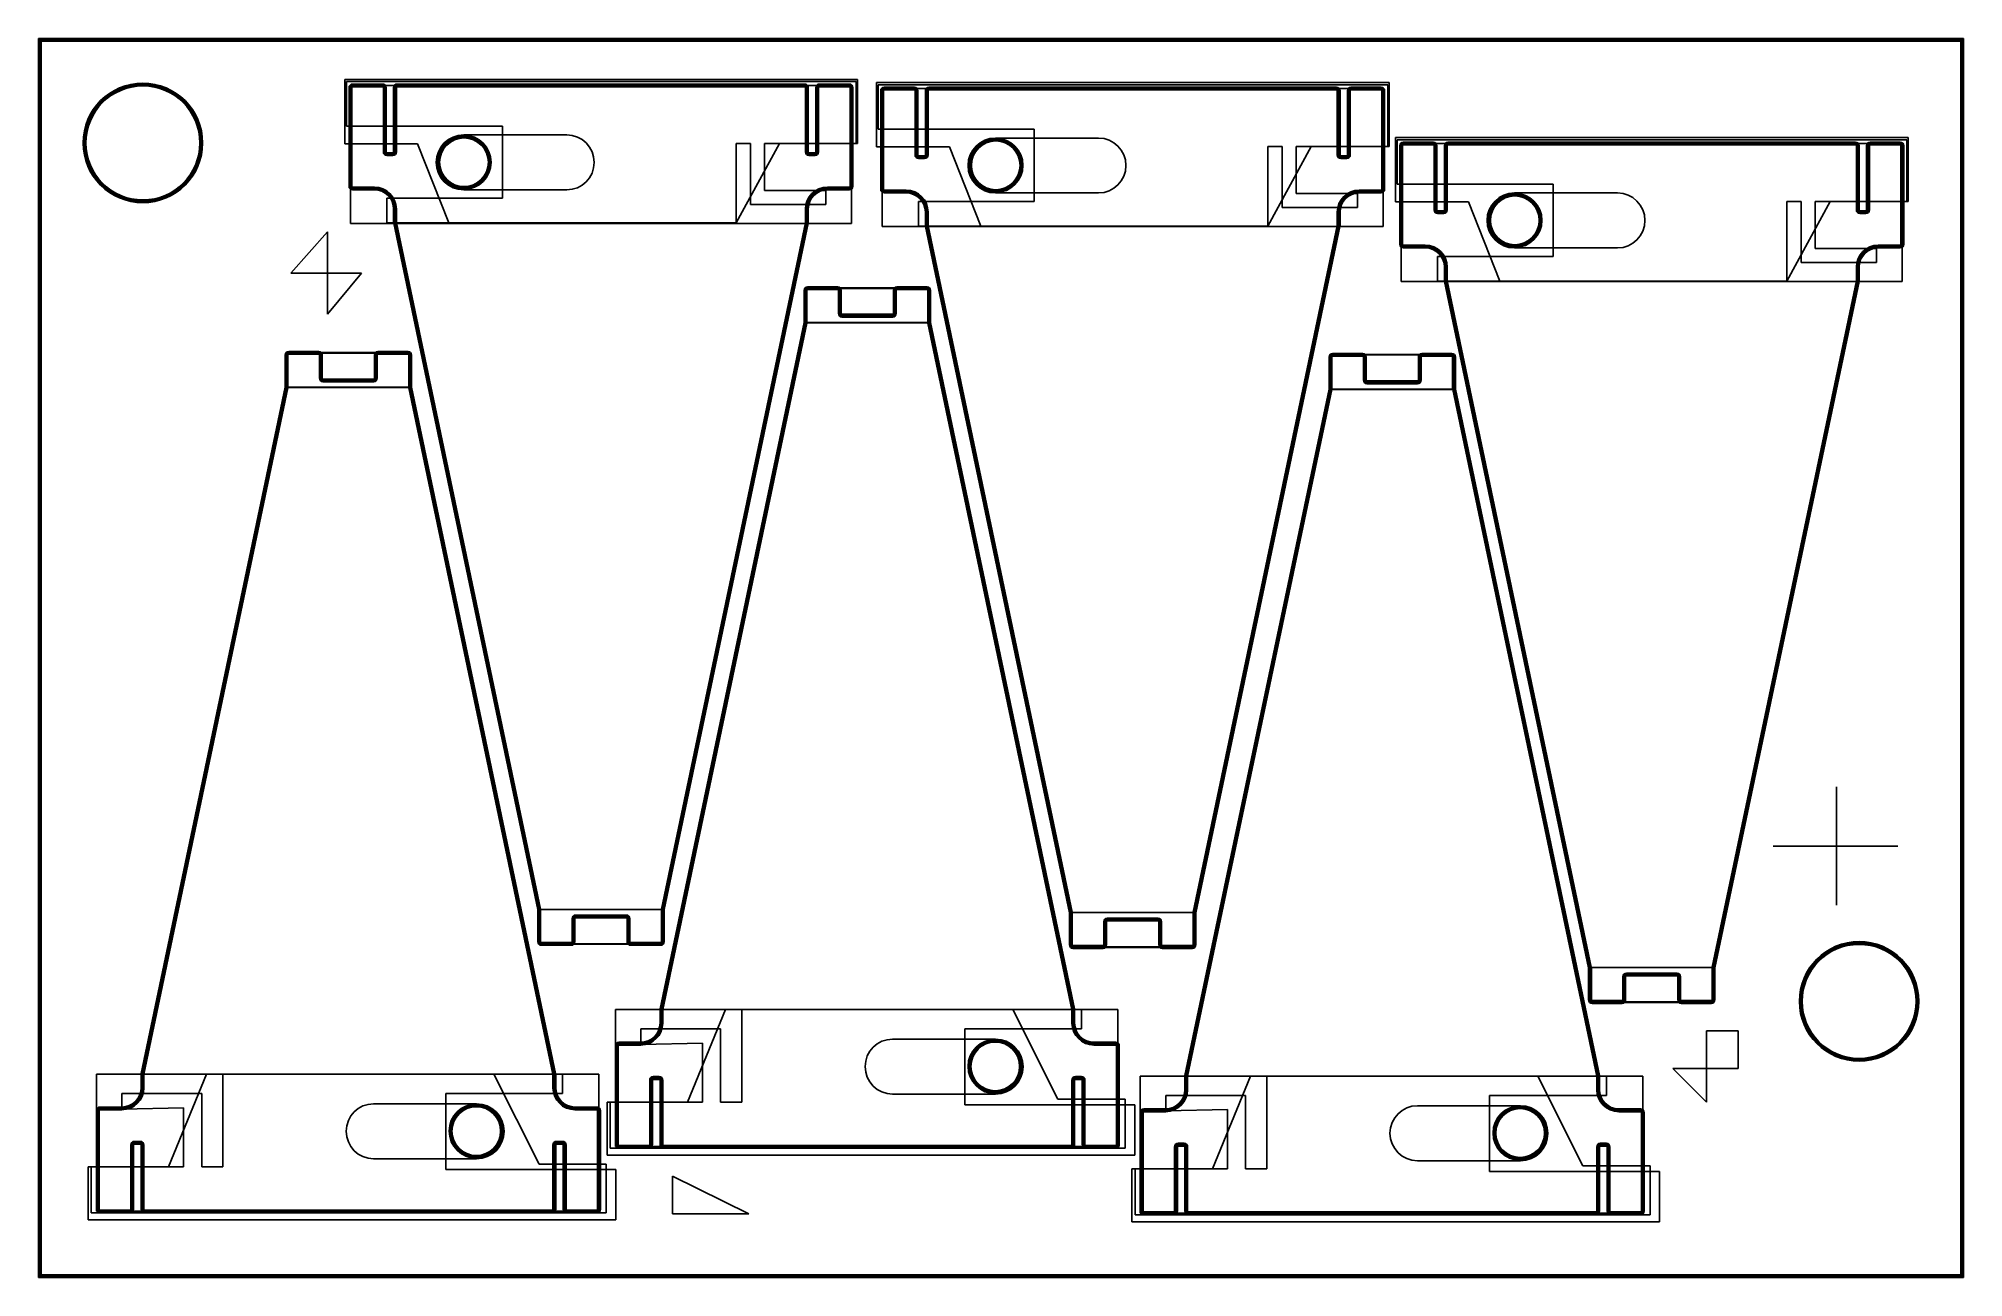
# Model space of a CAD drawing. Header units: millimetres. Extents: x 10 to 38, y 9.1 to 27.1.
import ezdxf

# ---------------------------------------------------------------- set-up
doc = ezdxf.new("R2010")
doc.units = ezdxf.units.MM
for name, color, linetype in [('CARBON', 5, 'Continuous'), ('COPPER_A', 6, 'Continuous'), ('COPPER_B', 211, 'Continuous'), ('HOLES', 30, 'Continuous'), ('MARKERS', 1, 'Continuous'), ('OUTLINE', 17, 'Continuous'), ('PZT', 3, 'Continuous'), ('PZT_A', 100, 'Continuous'), ('PZT_RASTER', 116, 'Continuous')]:
    doc.layers.add(name, color=color, linetype=linetype)

msp = doc.modelspace()

# ---------------------------------------------------------------- linework, layer by layer
at = {"layer": 'CARBON'}
for p, q in [((16.194, 25.694), (17.694, 25.694)), ((23.94, 25.649), (25.44, 25.649)), ((16.194, 24.894), (17.694, 24.894)), ((23.94, 24.849), (25.44, 24.849)), ((31.5, 24.849), (33, 24.849)), ((31.5, 24.049), (33, 24.049)), ((22.441, 12.528), (23.941, 12.528)), ((14.882, 11.587), (16.382, 11.587)), ((22.441, 11.728), (23.941, 11.728)), ((30.086, 11.558), (31.586, 11.558)), ((14.882, 10.787), (16.382, 10.787)), ((30.086, 10.758), (31.586, 10.758))]:
    msp.add_line(p, q, dxfattribs=at)
for centre, start, end in [((16.194, 25.294), 90, 270), ((17.694, 25.294), 270, 90), ((23.94, 25.249), 90, 270), ((25.44, 25.249), 270, 90), ((31.5, 24.449), 90, 270), ((33, 24.449), 270, 90), ((22.441, 12.128), 90, 270), ((23.941, 12.128), 270, 90), ((14.882, 11.187), 90, 270), ((16.382, 11.187), 270, 90), ((30.086, 11.158), 90, 270), ((31.586, 11.158), 270, 90)]:
    msp.add_arc(centre, 0.4, start, end, dxfattribs=at)
at = {"layer": 'COPPER_A'}
for p, q in [((21.909, 26.47), (14.485, 26.47)), ((14.485, 26.47), (14.485, 25.822)), ((21.909, 25.571), (21.909, 26.47)), ((29.655, 26.425), (22.231, 26.425)), ((22.231, 26.425), (22.231, 25.777)), ((29.655, 25.526), (29.655, 26.425)), ((14.485, 25.822), (16.758, 25.822)), ((16.758, 25.822), (16.758, 24.771)), ((20.161, 24.412), (20.793, 25.571)), ((20.793, 25.571), (21.909, 25.571)), ((22.231, 25.777), (24.504, 25.777)), ((24.504, 25.777), (24.504, 24.727)), ((27.907, 24.367), (28.539, 25.526)), ((28.539, 25.526), (29.655, 25.526)), ((37.215, 25.624), (29.792, 25.624)), ((29.792, 25.624), (29.792, 24.976)), ((37.215, 24.726), (37.215, 25.624)), ((29.792, 24.976), (32.065, 24.976)), ((32.065, 24.976), (32.065, 23.926)), ((16.758, 24.771), (15.074, 24.771)), ((15.074, 24.771), (15.074, 24.412)), ((24.504, 24.727), (22.819, 24.727)), ((22.819, 24.727), (22.819, 24.367)), ((35.467, 23.566), (36.1, 24.726)), ((36.1, 24.726), (37.215, 24.726)), ((15.074, 24.412), (20.161, 24.412)), ((22.819, 24.367), (27.907, 24.367)), ((32.065, 23.926), (30.38, 23.926)), ((30.38, 23.926), (30.38, 23.566)), ((30.38, 23.566), (35.467, 23.566)), ((21.172, 23.468), (22.971, 23.468)), ((21.172, 23.468), (21.172, 22.963)), ((22.971, 23.468), (22.971, 22.963)), ((21.172, 22.963), (22.971, 22.963)), ((13.613, 22.527), (15.412, 22.527)), ((13.613, 22.527), (13.613, 22.021)), ((15.412, 22.527), (15.412, 22.021)), ((28.818, 22.498), (30.617, 22.498)), ((28.818, 22.498), (28.818, 21.993)), ((30.617, 22.498), (30.617, 21.993)), ((13.613, 22.021), (15.412, 22.021)), ((28.818, 21.993), (30.617, 21.993)), ((17.292, 14.418), (19.091, 14.418)), ((17.292, 14.418), (17.292, 13.916)), ((19.091, 14.418), (19.091, 13.916)), ((25.037, 14.373), (26.836, 14.373)), ((25.037, 14.373), (25.037, 13.871)), ((26.836, 14.373), (26.836, 13.871)), ((17.292, 13.916), (19.091, 13.916)), ((25.037, 13.871), (26.836, 13.871)), ((32.598, 13.572), (34.397, 13.572)), ((32.598, 13.572), (32.598, 13.071)), ((34.397, 13.572), (34.397, 13.071)), ((20.008, 12.959), (19.453, 11.611)), ((25.193, 12.959), (20.008, 12.959)), ((25.193, 12.68), (25.193, 12.959)), ((32.598, 13.071), (34.397, 13.071)), ((23.491, 11.571), (23.491, 12.68)), ((23.491, 12.68), (25.193, 12.68)), ((12.449, 12.017), (11.894, 10.669)), ((17.634, 12.017), (12.449, 12.017)), ((17.634, 11.738), (17.634, 12.017)), ((27.654, 11.989), (27.099, 10.641)), ((32.839, 11.989), (27.654, 11.989)), ((32.839, 11.71), (32.839, 11.989)), ((15.932, 10.629), (15.932, 11.738)), ((15.932, 11.738), (17.634, 11.738)), ((19.453, 11.611), (18.281, 11.611)), ((18.281, 11.611), (18.281, 10.837)), ((25.969, 11.571), (23.491, 11.571)), ((25.969, 10.837), (25.969, 11.571)), ((31.136, 10.601), (31.136, 11.71)), ((31.136, 11.71), (32.839, 11.71)), ((11.894, 10.669), (10.722, 10.669)), ((10.722, 10.669), (10.722, 9.895)), ((18.281, 10.837), (25.969, 10.837)), ((18.41, 10.629), (15.932, 10.629)), ((18.41, 9.895), (18.41, 10.629)), ((27.099, 10.641), (25.927, 10.641)), ((25.927, 10.641), (25.927, 9.867)), ((33.614, 10.601), (31.136, 10.601)), ((33.614, 9.867), (33.614, 10.601)), ((10.722, 9.895), (18.41, 9.895)), ((25.927, 9.867), (33.614, 9.867))]:
    msp.add_line(p, q, dxfattribs=at)
for centre, radius in [((16.194, 25.294), 0.379), ((23.94, 25.249), 0.379), ((31.5, 24.449), 0.379), ((23.941, 12.128), 0.396), ((16.382, 11.187), 0.396), ((31.586, 11.158), 0.396)]:
    msp.add_circle(centre, radius, dxfattribs=at)
at = {"layer": 'COPPER_B'}
for p, q in [((14.46, 25.565), (14.46, 26.503)), ((14.46, 26.503), (21.93, 26.503)), ((21.93, 26.503), (21.93, 25.571)), ((22.205, 25.52), (22.205, 26.458)), ((22.205, 26.458), (29.675, 26.458)), ((29.675, 26.458), (29.675, 25.526)), ((15.523, 25.565), (14.46, 25.565)), ((15.979, 24.412), (15.523, 25.565)), ((20.369, 25.571), (20.161, 25.571)), ((20.161, 25.571), (20.161, 24.412)), ((20.369, 24.683), (20.369, 25.571)), ((21.93, 25.571), (20.573, 25.571)), ((20.573, 25.571), (20.573, 24.884)), ((23.269, 25.52), (22.205, 25.52)), ((23.725, 24.367), (23.269, 25.52)), ((28.114, 25.526), (27.907, 25.526)), ((27.907, 25.526), (27.907, 24.367)), ((28.114, 24.638), (28.114, 25.526)), ((29.675, 25.526), (28.319, 25.526)), ((28.319, 25.526), (28.319, 24.839)), ((29.766, 24.72), (29.766, 25.657)), ((29.766, 25.657), (37.236, 25.657)), ((37.236, 25.657), (37.236, 24.726)), ((21.469, 24.683), (20.369, 24.683)), ((20.573, 24.884), (21.469, 24.884)), ((21.469, 24.884), (21.469, 24.683)), ((28.319, 24.839), (29.214, 24.839)), ((29.214, 24.839), (29.214, 24.638)), ((30.83, 24.72), (29.766, 24.72)), ((31.285, 23.566), (30.83, 24.72)), ((35.675, 24.726), (35.467, 24.726)), ((35.467, 24.726), (35.467, 23.566)), ((35.675, 23.838), (35.675, 24.726)), ((37.236, 24.726), (35.879, 24.726)), ((35.879, 24.726), (35.879, 24.039)), ((20.161, 24.412), (15.979, 24.412)), ((29.214, 24.638), (28.114, 24.638)), ((27.907, 24.367), (23.725, 24.367)), ((36.775, 23.838), (35.675, 23.838)), ((35.879, 24.039), (36.775, 24.039)), ((36.775, 24.039), (36.775, 23.838)), ((35.467, 23.566), (31.285, 23.566)), ((21.173, 23.464), (22.971, 23.464)), ((21.173, 23.464), (21.173, 22.963)), ((22.971, 23.464), (22.971, 22.963)), ((21.173, 22.963), (22.971, 22.963)), ((13.614, 22.522), (15.412, 22.522)), ((13.614, 22.522), (13.614, 22.021)), ((15.412, 22.522), (15.412, 22.021)), ((28.818, 22.494), (30.617, 22.494)), ((28.818, 22.494), (28.818, 21.993)), ((30.617, 22.494), (30.617, 21.993)), ((13.614, 22.021), (15.412, 22.021)), ((28.818, 21.993), (30.617, 21.993)), ((17.292, 14.418), (19.091, 14.418)), ((17.292, 14.418), (17.292, 13.916)), ((19.091, 14.418), (19.091, 13.916)), ((25.037, 14.373), (26.836, 14.373)), ((25.037, 14.373), (25.037, 13.871)), ((26.836, 14.373), (26.836, 13.871)), ((17.292, 13.916), (19.091, 13.916)), ((25.037, 13.871), (26.836, 13.871)), ((32.598, 13.572), (34.397, 13.572)), ((32.598, 13.572), (32.598, 13.071)), ((34.397, 13.572), (34.397, 13.071)), ((24.192, 12.959), (20.246, 12.959)), ((20.246, 12.959), (20.246, 11.611)), ((24.85, 11.652), (24.192, 12.959)), ((32.598, 13.071), (34.397, 13.071)), ((19.936, 12.68), (18.773, 12.68)), ((18.773, 12.68), (18.773, 12.452)), ((19.936, 11.611), (19.936, 12.68)), ((19.673, 12.472), (18.773, 12.452)), ((19.673, 12.472), (19.673, 11.611)), ((16.633, 12.017), (12.687, 12.017)), ((12.687, 12.017), (12.687, 10.669)), ((17.291, 10.71), (16.633, 12.017)), ((31.838, 11.989), (27.892, 11.989)), ((27.892, 11.989), (27.892, 10.641)), ((32.495, 10.682), (31.838, 11.989)), ((12.377, 11.738), (11.214, 11.738)), ((11.214, 11.738), (11.214, 11.51)), ((12.114, 11.53), (11.214, 11.51)), ((12.114, 11.53), (12.114, 10.669)), ((12.377, 10.669), (12.377, 11.738)), ((19.673, 11.611), (18.326, 11.611)), ((18.326, 11.611), (18.326, 10.942)), ((20.246, 11.611), (19.936, 11.611)), ((25.828, 11.652), (24.85, 11.652)), ((25.828, 10.942), (25.828, 11.652)), ((27.582, 11.71), (26.419, 11.71)), ((26.419, 11.71), (26.419, 11.482)), ((27.319, 11.502), (26.419, 11.482)), ((27.319, 11.502), (27.319, 10.641)), ((27.582, 10.641), (27.582, 11.71)), ((18.326, 10.942), (25.828, 10.942)), ((12.114, 10.669), (10.767, 10.669)), ((10.767, 10.669), (10.767, 10)), ((12.687, 10.669), (12.377, 10.669)), ((18.269, 10.71), (17.291, 10.71)), ((18.269, 10), (18.269, 10.71)), ((33.474, 10.682), (32.495, 10.682)), ((33.474, 9.972), (33.474, 10.682)), ((27.319, 10.641), (25.972, 10.641)), ((25.972, 10.641), (25.972, 9.972)), ((27.892, 10.641), (27.582, 10.641)), ((10.767, 10), (18.269, 10)), ((25.972, 9.972), (33.474, 9.972))]:
    msp.add_line(p, q, dxfattribs=at)
at = {"layer": 'HOLES'}
for centre, radius in [((11.52, 25.578), 0.87), ((11.52, 25.578), 0.86), ((11.52, 25.578), 0.85), ((11.52, 25.578), 0.84), ((11.52, 25.578), 0.83), ((36.52, 13.078), 0.87), ((36.52, 13.078), 0.86), ((36.52, 13.078), 0.85), ((36.52, 13.078), 0.84), ((36.52, 13.078), 0.83)]:
    msp.add_circle(centre, radius, dxfattribs=at)
at = {"layer": 'MARKERS'}
for p, q in [((14.209, 24.282), (13.674, 23.683)), ((14.209, 24.282), (14.209, 23.084)), ((13.674, 23.683), (14.706, 23.683)), ((14.209, 23.084), (14.706, 23.683)), ((36.192, 16.2), (36.192, 14.48)), ((37.083, 15.34), (35.267, 15.34)), ((34.298, 12.65), (34.298, 11.609)), ((34.298, 12.65), (34.758, 12.65)), ((34.758, 12.65), (34.758, 12.101)), ((34.298, 11.609), (33.806, 12.101)), ((33.806, 12.101), (34.758, 12.101)), ((19.237, 10.531), (19.237, 9.984)), ((20.348, 9.984), (19.237, 10.531)), ((19.237, 9.984), (20.348, 9.984))]:
    msp.add_line(p, q, dxfattribs=at)
at = {"layer": 'OUTLINE'}
for p, q in [((10, 27.098), (10, 9.058)), ((10, 27.098), (38.04, 27.098)), ((10.01, 27.088), (10.01, 9.068)), ((10.01, 27.088), (38.03, 27.088)), ((10.02, 27.078), (38.02, 27.078)), ((10.02, 27.078), (10.02, 9.078)), ((10.03, 27.068), (10.03, 9.088)), ((10.03, 27.068), (38.01, 27.068)), ((10.04, 27.058), (10.04, 9.098)), ((10.04, 27.058), (38, 27.058)), ((38, 27.058), (38, 9.098)), ((38.01, 27.068), (38.01, 9.088)), ((38.02, 27.078), (38.02, 9.078)), ((38.03, 27.088), (38.03, 9.068)), ((38.04, 27.098), (38.04, 9.058)), ((10, 9.058), (38.04, 9.058)), ((10.01, 9.068), (38.03, 9.068)), ((10.02, 9.078), (38.02, 9.078)), ((10.03, 9.088), (38.01, 9.088)), ((10.04, 9.098), (38, 9.098))]:
    msp.add_line(p, q, dxfattribs=at)
at = {"layer": 'PZT'}
for p, q in [((14.523, 26.385), (14.523, 24.945)), ((14.533, 26.385), (14.533, 24.945)), ((14.553, 26.385), (14.553, 24.945)), ((14.563, 26.385), (14.563, 24.945)), ((15.013, 26.435), (14.573, 26.435)), ((15.013, 26.425), (14.573, 26.425)), ((15.013, 26.405), (14.573, 26.405)), ((15.013, 26.395), (14.573, 26.395)), ((15.023, 25.445), (15.023, 26.385)), ((15.033, 25.445), (15.033, 26.385)), ((15.053, 25.445), (15.053, 26.385)), ((15.063, 25.445), (15.063, 26.385)), ((15.173, 26.385), (15.173, 25.445)), ((15.183, 26.385), (15.183, 25.445)), ((15.203, 26.385), (15.203, 25.445)), ((15.213, 26.385), (15.213, 25.445)), ((21.163, 26.435), (15.223, 26.435)), ((21.163, 26.425), (15.223, 26.425)), ((21.163, 26.405), (15.223, 26.405)), ((21.163, 26.395), (15.223, 26.395)), ((21.173, 25.445), (21.173, 26.385)), ((21.183, 25.445), (21.183, 26.385)), ((21.203, 25.445), (21.203, 26.385)), ((21.213, 25.445), (21.213, 26.385)), ((21.323, 26.385), (21.323, 25.445)), ((21.333, 26.385), (21.333, 25.445)), ((21.353, 26.385), (21.353, 25.445)), ((21.363, 26.385), (21.363, 25.445)), ((21.813, 26.435), (21.373, 26.435)), ((21.813, 26.425), (21.373, 26.425)), ((21.813, 26.405), (21.373, 26.405)), ((21.813, 26.395), (21.373, 26.395)), ((21.823, 24.945), (21.823, 26.385)), ((21.833, 24.945), (21.833, 26.385)), ((21.853, 24.945), (21.853, 26.385)), ((21.863, 24.945), (21.863, 26.385)), ((22.758, 26.39), (22.318, 26.39)), ((22.758, 26.38), (22.318, 26.38)), ((22.758, 26.36), (22.318, 26.36)), ((28.908, 26.39), (22.968, 26.39)), ((28.908, 26.38), (22.968, 26.38)), ((28.908, 26.36), (22.968, 26.36)), ((29.558, 26.39), (29.118, 26.39)), ((29.558, 26.38), (29.118, 26.38)), ((29.558, 26.36), (29.118, 26.36)), ((22.268, 26.34), (22.268, 24.9)), ((22.278, 26.34), (22.278, 24.9)), ((22.298, 26.34), (22.298, 24.9)), ((22.308, 26.34), (22.308, 24.9)), ((22.758, 26.35), (22.318, 26.35)), ((22.768, 25.4), (22.768, 26.34)), ((22.778, 25.4), (22.778, 26.34)), ((22.798, 25.4), (22.798, 26.34)), ((22.808, 25.4), (22.808, 26.34)), ((22.918, 26.34), (22.918, 25.4)), ((22.928, 26.34), (22.928, 25.4)), ((22.948, 26.34), (22.948, 25.4)), ((22.958, 26.34), (22.958, 25.4)), ((28.908, 26.35), (22.968, 26.35)), ((28.918, 25.4), (28.918, 26.34)), ((28.928, 25.4), (28.928, 26.34)), ((28.948, 25.4), (28.948, 26.34)), ((28.958, 25.4), (28.958, 26.34)), ((29.068, 26.34), (29.068, 25.4)), ((29.078, 26.34), (29.078, 25.4)), ((29.098, 26.34), (29.098, 25.4)), ((29.108, 26.34), (29.108, 25.4)), ((29.558, 26.35), (29.118, 26.35)), ((29.568, 24.9), (29.568, 26.34)), ((29.578, 24.9), (29.578, 26.34)), ((29.598, 24.9), (29.598, 26.34)), ((29.608, 24.9), (29.608, 26.34)), ((29.829, 25.539), (29.829, 24.099)), ((29.839, 25.539), (29.839, 24.099)), ((29.859, 25.539), (29.859, 24.099)), ((29.869, 25.539), (29.869, 24.099)), ((30.319, 25.589), (29.879, 25.589)), ((30.319, 25.579), (29.879, 25.579)), ((30.319, 25.559), (29.879, 25.559)), ((30.319, 25.549), (29.879, 25.549)), ((30.329, 24.599), (30.329, 25.539)), ((30.339, 24.599), (30.339, 25.539)), ((30.359, 24.599), (30.359, 25.539)), ((30.369, 24.599), (30.369, 25.539)), ((30.479, 25.539), (30.479, 24.599)), ((30.489, 25.539), (30.489, 24.599)), ((30.509, 25.539), (30.509, 24.599)), ((30.519, 25.539), (30.519, 24.599)), ((36.469, 25.589), (30.529, 25.589)), ((36.469, 25.579), (30.529, 25.579)), ((36.469, 25.559), (30.529, 25.559)), ((36.469, 25.549), (30.529, 25.549)), ((36.479, 24.599), (36.479, 25.539)), ((36.489, 24.599), (36.489, 25.539)), ((36.509, 24.599), (36.509, 25.539)), ((36.519, 24.599), (36.519, 25.539)), ((36.629, 25.539), (36.629, 24.599)), ((36.639, 25.539), (36.639, 24.599)), ((36.659, 25.539), (36.659, 24.599)), ((36.669, 25.539), (36.669, 24.599)), ((37.119, 25.589), (36.679, 25.589)), ((37.119, 25.579), (36.679, 25.579)), ((37.119, 25.559), (36.679, 25.559)), ((37.119, 25.549), (36.679, 25.549)), ((37.129, 24.099), (37.129, 25.539)), ((37.139, 24.099), (37.139, 25.539)), ((37.159, 24.099), (37.159, 25.539)), ((37.169, 24.099), (37.169, 25.539)), ((15.163, 25.435), (15.073, 25.435)), ((15.163, 25.425), (15.073, 25.425)), ((15.163, 25.405), (15.073, 25.405)), ((15.163, 25.395), (15.073, 25.395)), ((21.313, 25.435), (21.223, 25.435)), ((21.313, 25.425), (21.223, 25.425)), ((21.313, 25.405), (21.223, 25.405)), ((21.313, 25.395), (21.223, 25.395)), ((22.908, 25.39), (22.818, 25.39)), ((22.908, 25.38), (22.818, 25.38)), ((22.908, 25.36), (22.818, 25.36)), ((22.908, 25.35), (22.818, 25.35)), ((29.058, 25.39), (28.968, 25.39)), ((29.058, 25.38), (28.968, 25.38)), ((29.058, 25.36), (28.968, 25.36)), ((29.058, 25.35), (28.968, 25.35)), ((14.573, 24.935), (14.893, 24.935)), ((14.573, 24.925), (14.893, 24.925)), ((14.573, 24.905), (14.893, 24.905)), ((14.573, 24.895), (14.893, 24.895)), ((21.493, 24.935), (21.813, 24.935)), ((21.493, 24.925), (21.813, 24.925)), ((21.493, 24.905), (21.813, 24.905)), ((21.493, 24.895), (21.813, 24.895)), ((22.318, 24.89), (22.638, 24.89)), ((22.318, 24.88), (22.638, 24.88)), ((22.318, 24.86), (22.638, 24.86)), ((22.318, 24.85), (22.638, 24.85)), ((29.238, 24.89), (29.558, 24.89)), ((29.238, 24.88), (29.558, 24.88)), ((29.238, 24.86), (29.558, 24.86)), ((29.238, 24.85), (29.558, 24.85)), ((15.173, 24.615), (15.173, 24.418)), ((15.174, 24.407), (17.272, 14.414)), ((15.183, 24.615), (15.183, 24.418)), ((15.183, 24.41), (17.282, 14.416)), ((15.203, 24.615), (15.203, 24.418)), ((15.203, 24.414), (17.302, 14.42)), ((15.213, 24.615), (15.213, 24.418)), ((15.213, 24.416), (17.311, 14.422)), ((19.074, 14.422), (21.172, 24.416)), ((19.083, 14.42), (21.182, 24.414)), ((19.103, 14.416), (21.202, 24.41)), ((19.113, 14.414), (21.211, 24.407)), ((21.173, 24.418), (21.173, 24.615)), ((21.183, 24.418), (21.183, 24.615)), ((21.203, 24.418), (21.203, 24.615)), ((21.213, 24.418), (21.213, 24.615)), ((22.918, 24.57), (22.918, 24.373)), ((22.928, 24.57), (22.928, 24.373)), ((22.948, 24.57), (22.948, 24.373)), ((22.958, 24.57), (22.958, 24.373)), ((28.918, 24.373), (28.918, 24.57)), ((28.928, 24.373), (28.928, 24.57)), ((28.948, 24.373), (28.948, 24.57)), ((28.958, 24.373), (28.958, 24.57)), ((30.469, 24.589), (30.379, 24.589)), ((30.469, 24.579), (30.379, 24.579)), ((30.469, 24.559), (30.379, 24.559)), ((30.469, 24.549), (30.379, 24.549)), ((36.619, 24.589), (36.529, 24.589)), ((36.619, 24.579), (36.529, 24.579)), ((36.619, 24.559), (36.529, 24.559)), ((36.619, 24.549), (36.529, 24.549)), ((22.919, 24.363), (25.018, 14.369)), ((22.929, 24.365), (25.028, 14.371)), ((22.949, 24.369), (25.047, 14.375)), ((22.958, 24.371), (25.057, 14.377)), ((26.819, 14.377), (28.918, 24.371)), ((26.829, 14.375), (28.928, 24.369)), ((26.849, 14.371), (28.947, 24.365)), ((26.858, 14.369), (28.957, 24.363)), ((29.879, 24.089), (30.199, 24.089)), ((29.879, 24.079), (30.199, 24.079)), ((29.879, 24.059), (30.199, 24.059)), ((29.879, 24.049), (30.199, 24.049)), ((36.799, 24.089), (37.119, 24.089)), ((36.799, 24.079), (37.119, 24.079)), ((36.799, 24.059), (37.119, 24.059)), ((36.799, 24.049), (37.119, 24.049)), ((30.479, 23.769), (30.479, 23.572)), ((30.48, 23.562), (32.579, 13.568)), ((30.489, 23.769), (30.489, 23.572)), ((30.49, 23.564), (32.588, 13.57)), ((30.509, 23.769), (30.509, 23.572)), ((30.509, 23.568), (32.608, 13.574)), ((30.519, 23.769), (30.519, 23.572)), ((30.519, 23.57), (32.618, 13.576)), ((34.38, 13.576), (36.479, 23.57)), ((34.39, 13.574), (36.488, 23.568)), ((34.409, 13.57), (36.508, 23.564)), ((34.419, 13.568), (36.518, 23.562)), ((36.479, 23.572), (36.479, 23.769)), ((36.489, 23.572), (36.489, 23.769)), ((36.509, 23.572), (36.509, 23.769)), ((36.519, 23.572), (36.519, 23.769)), ((21.153, 23.432), (21.153, 22.965)), ((21.163, 23.432), (21.163, 22.965)), ((21.183, 23.432), (21.183, 22.965)), ((21.193, 23.432), (21.193, 22.965)), ((21.643, 23.482), (21.203, 23.482)), ((21.643, 23.472), (21.203, 23.472)), ((21.643, 23.452), (21.203, 23.452)), ((21.643, 23.442), (21.203, 23.442)), ((21.653, 23.092), (21.653, 23.432)), ((21.663, 23.092), (21.663, 23.432)), ((21.683, 23.092), (21.683, 23.432)), ((21.693, 23.092), (21.693, 23.432)), ((22.453, 23.432), (22.453, 23.092)), ((22.463, 23.432), (22.463, 23.092)), ((22.483, 23.432), (22.483, 23.092)), ((22.493, 23.432), (22.493, 23.092)), ((22.943, 23.482), (22.503, 23.482)), ((22.943, 23.472), (22.503, 23.472)), ((22.943, 23.452), (22.503, 23.452)), ((22.943, 23.442), (22.503, 23.442)), ((22.953, 22.965), (22.953, 23.432)), ((22.963, 22.965), (22.963, 23.432)), ((22.983, 22.965), (22.983, 23.432)), ((22.993, 22.965), (22.993, 23.432)), ((22.443, 23.082), (21.703, 23.082)), ((22.443, 23.072), (21.703, 23.072)), ((22.443, 23.052), (21.703, 23.052)), ((22.443, 23.042), (21.703, 23.042)), ((21.153, 22.963), (19.054, 12.969)), ((21.163, 22.961), (19.064, 12.967)), ((21.183, 22.957), (19.084, 12.963)), ((21.192, 22.955), (19.094, 12.961)), ((25.053, 12.961), (22.954, 22.955)), ((25.063, 12.963), (22.964, 22.957)), ((25.083, 12.967), (22.984, 22.961)), ((25.092, 12.969), (22.994, 22.963)), ((13.594, 22.49), (13.594, 22.023)), ((13.604, 22.49), (13.604, 22.023)), ((13.624, 22.49), (13.624, 22.023)), ((13.634, 22.49), (13.634, 22.023)), ((14.084, 22.54), (13.644, 22.54)), ((14.084, 22.53), (13.644, 22.53)), ((14.084, 22.51), (13.644, 22.51)), ((14.084, 22.5), (13.644, 22.5)), ((14.094, 22.15), (14.094, 22.49)), ((14.104, 22.15), (14.104, 22.49)), ((14.124, 22.15), (14.124, 22.49)), ((14.134, 22.15), (14.134, 22.49)), ((14.894, 22.49), (14.894, 22.15)), ((14.904, 22.49), (14.904, 22.15)), ((14.924, 22.49), (14.924, 22.15)), ((14.934, 22.49), (14.934, 22.15)), ((15.384, 22.54), (14.944, 22.54)), ((15.384, 22.53), (14.944, 22.53)), ((15.384, 22.51), (14.944, 22.51)), ((15.384, 22.5), (14.944, 22.5)), ((15.394, 22.023), (15.394, 22.49)), ((15.404, 22.023), (15.404, 22.49)), ((15.424, 22.023), (15.424, 22.49)), ((15.434, 22.023), (15.434, 22.49)), ((28.799, 22.462), (28.799, 21.995)), ((28.809, 22.462), (28.809, 21.995)), ((28.829, 22.462), (28.829, 21.995)), ((28.839, 22.462), (28.839, 21.995)), ((29.289, 22.512), (28.849, 22.512)), ((29.289, 22.502), (28.849, 22.502)), ((29.289, 22.482), (28.849, 22.482)), ((29.289, 22.472), (28.849, 22.472)), ((29.299, 22.122), (29.299, 22.462)), ((29.309, 22.122), (29.309, 22.462)), ((29.329, 22.122), (29.329, 22.462)), ((29.339, 22.122), (29.339, 22.462)), ((30.099, 22.462), (30.099, 22.122)), ((30.109, 22.462), (30.109, 22.122)), ((30.129, 22.462), (30.129, 22.122)), ((30.139, 22.462), (30.139, 22.122)), ((30.589, 22.512), (30.149, 22.512)), ((30.589, 22.502), (30.149, 22.502)), ((30.589, 22.482), (30.149, 22.482)), ((30.589, 22.472), (30.149, 22.472)), ((30.599, 21.995), (30.599, 22.462)), ((30.609, 21.995), (30.609, 22.462)), ((30.629, 21.995), (30.629, 22.462)), ((30.639, 21.995), (30.639, 22.462)), ((13.594, 22.021), (11.495, 12.027)), ((13.604, 22.019), (11.505, 12.025)), ((13.624, 22.015), (11.525, 12.021)), ((13.633, 22.013), (11.535, 12.019)), ((14.884, 22.14), (14.144, 22.14)), ((14.884, 22.13), (14.144, 22.13)), ((14.884, 22.11), (14.144, 22.11)), ((14.884, 22.1), (14.144, 22.1)), ((17.494, 12.019), (15.395, 22.013)), ((17.504, 12.021), (15.405, 22.015)), ((17.524, 12.025), (15.425, 22.019)), ((17.533, 12.027), (15.435, 22.021)), ((28.799, 21.993), (26.7, 11.999)), ((28.809, 21.991), (26.71, 11.997)), ((28.828, 21.987), (26.73, 11.993)), ((28.838, 21.985), (26.739, 11.991)), ((30.089, 22.112), (29.349, 22.112)), ((30.089, 22.102), (29.349, 22.102)), ((30.089, 22.082), (29.349, 22.082)), ((30.089, 22.072), (29.349, 22.072)), ((32.699, 11.991), (30.6, 21.985)), ((32.709, 11.993), (30.61, 21.987)), ((32.728, 11.997), (30.63, 21.991)), ((32.738, 11.999), (30.639, 21.993)), ((17.273, 14.412), (17.273, 13.945)), ((17.283, 14.412), (17.283, 13.945)), ((17.303, 14.412), (17.303, 13.945)), ((17.313, 14.412), (17.313, 13.945)), ((17.823, 14.335), (18.563, 14.335)), ((17.823, 14.325), (18.563, 14.325)), ((17.823, 14.305), (18.563, 14.305)), ((19.073, 13.945), (19.073, 14.412)), ((19.083, 13.945), (19.083, 14.412)), ((19.103, 13.945), (19.103, 14.412)), ((19.113, 13.945), (19.113, 14.412)), ((25.018, 14.367), (25.018, 13.9)), ((25.028, 14.367), (25.028, 13.9)), ((25.048, 14.367), (25.048, 13.9)), ((25.058, 14.367), (25.058, 13.9)), ((26.818, 13.9), (26.818, 14.367)), ((26.828, 13.9), (26.828, 14.367)), ((26.848, 13.9), (26.848, 14.367)), ((26.858, 13.9), (26.858, 14.367)), ((17.773, 13.945), (17.773, 14.285)), ((17.783, 13.945), (17.783, 14.285)), ((17.803, 13.945), (17.803, 14.285)), ((17.813, 13.945), (17.813, 14.285)), ((17.823, 14.295), (18.563, 14.295)), ((18.573, 14.285), (18.573, 13.945)), ((18.583, 14.285), (18.583, 13.945)), ((18.603, 14.285), (18.603, 13.945)), ((18.613, 14.285), (18.613, 13.945)), ((25.518, 13.9), (25.518, 14.24)), ((25.528, 13.9), (25.528, 14.24)), ((25.548, 13.9), (25.548, 14.24)), ((25.558, 13.9), (25.558, 14.24)), ((25.568, 14.29), (26.308, 14.29)), ((25.568, 14.28), (26.308, 14.28)), ((25.568, 14.26), (26.308, 14.26)), ((25.568, 14.25), (26.308, 14.25)), ((26.318, 14.24), (26.318, 13.9)), ((26.328, 14.24), (26.328, 13.9)), ((26.348, 14.24), (26.348, 13.9)), ((26.358, 14.24), (26.358, 13.9)), ((17.323, 13.935), (17.763, 13.935)), ((17.323, 13.925), (17.763, 13.925)), ((17.323, 13.905), (17.763, 13.905)), ((17.323, 13.895), (17.763, 13.895)), ((18.623, 13.935), (19.063, 13.935)), ((18.623, 13.925), (19.063, 13.925)), ((18.623, 13.905), (19.063, 13.905)), ((18.623, 13.895), (19.063, 13.895)), ((25.068, 13.89), (25.508, 13.89)), ((25.068, 13.88), (25.508, 13.88)), ((25.068, 13.86), (25.508, 13.86)), ((25.068, 13.85), (25.508, 13.85)), ((26.368, 13.89), (26.808, 13.89)), ((26.368, 13.88), (26.808, 13.88)), ((26.368, 13.86), (26.808, 13.86)), ((26.368, 13.85), (26.808, 13.85)), ((32.579, 13.566), (32.579, 13.099)), ((32.589, 13.566), (32.589, 13.099)), ((32.609, 13.566), (32.609, 13.099)), ((32.619, 13.566), (32.619, 13.099)), ((33.129, 13.489), (33.869, 13.489)), ((33.129, 13.479), (33.869, 13.479)), ((34.379, 13.099), (34.379, 13.566)), ((34.389, 13.099), (34.389, 13.566)), ((34.409, 13.099), (34.409, 13.566)), ((34.419, 13.099), (34.419, 13.566)), ((33.079, 13.099), (33.079, 13.439)), ((33.089, 13.099), (33.089, 13.439)), ((33.109, 13.099), (33.109, 13.439)), ((33.119, 13.099), (33.119, 13.439)), ((33.129, 13.459), (33.869, 13.459)), ((33.129, 13.449), (33.869, 13.449)), ((33.879, 13.439), (33.879, 13.099)), ((33.889, 13.439), (33.889, 13.099)), ((33.909, 13.439), (33.909, 13.099)), ((33.919, 13.439), (33.919, 13.099)), ((19.053, 12.959), (19.053, 12.762)), ((19.063, 12.959), (19.063, 12.762)), ((19.083, 12.959), (19.083, 12.762)), ((19.093, 12.959), (19.093, 12.762)), ((25.053, 12.762), (25.053, 12.959)), ((25.063, 12.762), (25.063, 12.959)), ((25.083, 12.762), (25.083, 12.959)), ((25.093, 12.762), (25.093, 12.959)), ((32.629, 13.089), (33.069, 13.089)), ((32.629, 13.079), (33.069, 13.079)), ((32.629, 13.059), (33.069, 13.059)), ((32.629, 13.049), (33.069, 13.049)), ((33.929, 13.089), (34.369, 13.089)), ((33.929, 13.079), (34.369, 13.079)), ((33.929, 13.059), (34.369, 13.059)), ((33.929, 13.049), (34.369, 13.049)), ((18.403, 12.432), (18.403, 10.992)), ((18.413, 12.432), (18.413, 10.992)), ((18.433, 12.432), (18.433, 10.992)), ((18.443, 12.432), (18.443, 10.992)), ((18.773, 12.482), (18.453, 12.482)), ((18.773, 12.472), (18.453, 12.472)), ((18.773, 12.452), (18.453, 12.452)), ((18.773, 12.442), (18.453, 12.442)), ((25.693, 12.482), (25.373, 12.482)), ((25.693, 12.472), (25.373, 12.472)), ((25.693, 12.452), (25.373, 12.452)), ((25.693, 12.442), (25.373, 12.442)), ((25.703, 10.992), (25.703, 12.432)), ((25.713, 10.992), (25.713, 12.432)), ((25.733, 10.992), (25.733, 12.432)), ((25.743, 10.992), (25.743, 12.432)), ((11.494, 12.017), (11.494, 11.82)), ((11.504, 12.017), (11.504, 11.82)), ((11.524, 12.017), (11.524, 11.82)), ((11.534, 12.017), (11.534, 11.82)), ((17.494, 11.82), (17.494, 12.017)), ((17.504, 11.82), (17.504, 12.017)), ((17.524, 11.82), (17.524, 12.017)), ((17.534, 11.82), (17.534, 12.017)), ((18.903, 10.992), (18.903, 11.932)), ((18.913, 10.992), (18.913, 11.932)), ((18.933, 10.992), (18.933, 11.932)), ((18.943, 10.992), (18.943, 11.932)), ((18.953, 11.982), (19.043, 11.982)), ((18.953, 11.972), (19.043, 11.972)), ((18.953, 11.952), (19.043, 11.952)), ((18.953, 11.942), (19.043, 11.942)), ((19.053, 11.932), (19.053, 10.992)), ((19.063, 11.932), (19.063, 10.992)), ((19.083, 11.932), (19.083, 10.992)), ((19.093, 11.932), (19.093, 10.992)), ((25.053, 10.992), (25.053, 11.932)), ((25.063, 10.992), (25.063, 11.932)), ((25.083, 10.992), (25.083, 11.932)), ((25.093, 10.992), (25.093, 11.932)), ((25.103, 11.982), (25.193, 11.982)), ((25.103, 11.972), (25.193, 11.972)), ((25.103, 11.952), (25.193, 11.952)), ((25.103, 11.942), (25.193, 11.942)), ((25.203, 11.932), (25.203, 10.992)), ((25.213, 11.932), (25.213, 10.992)), ((25.233, 11.932), (25.233, 10.992)), ((25.243, 11.932), (25.243, 10.992)), ((26.699, 11.989), (26.699, 11.792)), ((26.709, 11.989), (26.709, 11.792)), ((26.729, 11.989), (26.729, 11.792)), ((26.739, 11.989), (26.739, 11.792)), ((32.699, 11.792), (32.699, 11.989)), ((32.709, 11.792), (32.709, 11.989)), ((32.729, 11.792), (32.729, 11.989)), ((32.739, 11.792), (32.739, 11.989)), ((11.214, 11.54), (10.894, 11.54)), ((11.214, 11.53), (10.894, 11.53)), ((11.214, 11.51), (10.894, 11.51)), ((11.214, 11.5), (10.894, 11.5)), ((18.134, 11.54), (17.814, 11.54)), ((18.134, 11.53), (17.814, 11.53)), ((18.134, 11.51), (17.814, 11.51)), ((18.134, 11.5), (17.814, 11.5)), ((26.419, 11.512), (26.099, 11.512)), ((26.419, 11.502), (26.099, 11.502)), ((33.339, 11.512), (33.019, 11.512)), ((33.339, 11.502), (33.019, 11.502)), ((10.844, 11.49), (10.844, 10.05)), ((10.854, 11.49), (10.854, 10.05)), ((10.874, 11.49), (10.874, 10.05)), ((10.884, 11.49), (10.884, 10.05)), ((18.144, 10.05), (18.144, 11.49)), ((18.154, 10.05), (18.154, 11.49)), ((18.174, 10.05), (18.174, 11.49)), ((18.184, 10.05), (18.184, 11.49)), ((26.049, 11.462), (26.049, 10.022)), ((26.059, 11.462), (26.059, 10.022)), ((26.079, 11.462), (26.079, 10.022)), ((26.089, 11.462), (26.089, 10.022)), ((26.419, 11.482), (26.099, 11.482)), ((26.419, 11.472), (26.099, 11.472)), ((33.339, 11.482), (33.019, 11.482)), ((33.339, 11.472), (33.019, 11.472)), ((33.349, 10.022), (33.349, 11.462)), ((33.359, 10.022), (33.359, 11.462)), ((33.379, 10.022), (33.379, 11.462)), ((33.389, 10.022), (33.389, 11.462)), ((11.344, 10.05), (11.344, 10.99)), ((11.354, 10.05), (11.354, 10.99)), ((11.374, 10.05), (11.374, 10.99)), ((11.384, 10.05), (11.384, 10.99)), ((11.394, 11.04), (11.484, 11.04)), ((11.394, 11.03), (11.484, 11.03)), ((11.394, 11.01), (11.484, 11.01)), ((11.394, 11), (11.484, 11)), ((11.494, 10.99), (11.494, 10.05)), ((11.504, 10.99), (11.504, 10.05)), ((11.524, 10.99), (11.524, 10.05)), ((11.534, 10.99), (11.534, 10.05)), ((17.494, 10.05), (17.494, 10.99)), ((17.504, 10.05), (17.504, 10.99)), ((17.524, 10.05), (17.524, 10.99)), ((17.534, 10.05), (17.534, 10.99)), ((17.544, 11.04), (17.634, 11.04)), ((17.544, 11.03), (17.634, 11.03)), ((17.544, 11.01), (17.634, 11.01)), ((17.544, 11), (17.634, 11)), ((17.644, 10.99), (17.644, 10.05)), ((17.654, 10.99), (17.654, 10.05)), ((17.674, 10.99), (17.674, 10.05)), ((17.684, 10.99), (17.684, 10.05)), ((18.453, 10.982), (18.893, 10.982)), ((18.453, 10.972), (18.893, 10.972)), ((18.453, 10.952), (18.893, 10.952)), ((18.453, 10.942), (18.893, 10.942)), ((19.103, 10.982), (25.043, 10.982)), ((19.103, 10.972), (25.043, 10.972)), ((19.103, 10.952), (25.043, 10.952)), ((19.103, 10.942), (25.043, 10.942)), ((25.253, 10.982), (25.693, 10.982)), ((25.253, 10.972), (25.693, 10.972)), ((25.253, 10.952), (25.693, 10.952)), ((25.253, 10.942), (25.693, 10.942)), ((26.549, 10.022), (26.549, 10.962)), ((26.559, 10.022), (26.559, 10.962)), ((26.579, 10.022), (26.579, 10.962)), ((26.589, 10.022), (26.589, 10.962)), ((26.599, 11.012), (26.689, 11.012)), ((26.599, 11.002), (26.689, 11.002)), ((26.599, 10.982), (26.689, 10.982)), ((26.599, 10.972), (26.689, 10.972)), ((26.699, 10.962), (26.699, 10.022)), ((26.709, 10.962), (26.709, 10.022)), ((26.729, 10.962), (26.729, 10.022)), ((26.739, 10.962), (26.739, 10.022)), ((32.699, 10.022), (32.699, 10.962)), ((32.709, 10.022), (32.709, 10.962)), ((32.729, 10.022), (32.729, 10.962)), ((32.739, 10.022), (32.739, 10.962)), ((32.749, 11.012), (32.839, 11.012)), ((32.749, 11.002), (32.839, 11.002)), ((32.749, 10.982), (32.839, 10.982)), ((32.749, 10.972), (32.839, 10.972)), ((32.849, 10.962), (32.849, 10.022)), ((32.859, 10.962), (32.859, 10.022)), ((32.879, 10.962), (32.879, 10.022)), ((32.889, 10.962), (32.889, 10.022)), ((10.894, 10.04), (11.334, 10.04)), ((10.894, 10.03), (11.334, 10.03)), ((10.894, 10.01), (11.334, 10.01)), ((10.894, 10), (11.334, 10)), ((11.544, 10.04), (17.484, 10.04)), ((11.544, 10.03), (17.484, 10.03)), ((11.544, 10.01), (17.484, 10.01)), ((11.544, 10), (17.484, 10)), ((17.694, 10.04), (18.134, 10.04)), ((17.694, 10.03), (18.134, 10.03)), ((17.694, 10.01), (18.134, 10.01)), ((17.694, 10), (18.134, 10)), ((26.099, 10.012), (26.539, 10.012)), ((26.099, 10.002), (26.539, 10.002)), ((26.099, 9.982), (26.539, 9.982)), ((26.099, 9.972), (26.539, 9.972)), ((26.749, 10.012), (32.689, 10.012)), ((26.749, 10.002), (32.689, 10.002)), ((26.749, 9.982), (32.689, 9.982)), ((26.749, 9.972), (32.689, 9.972)), ((32.899, 10.012), (33.339, 10.012)), ((32.899, 10.002), (33.339, 10.002)), ((32.899, 9.982), (33.339, 9.982)), ((32.899, 9.972), (33.339, 9.972))]:
    msp.add_line(p, q, dxfattribs=at)
at = {"layer": 'PZT', "linetype": 'Continuous', "lineweight": 25}
for p, q in [((14.543, 24.945), (14.543, 26.385)), ((14.573, 26.415), (15.013, 26.415)), ((15.043, 26.385), (15.043, 25.445)), ((15.193, 25.445), (15.193, 26.385)), ((15.223, 26.415), (21.163, 26.415)), ((21.193, 26.385), (21.193, 25.445)), ((21.343, 25.445), (21.343, 26.385)), ((21.373, 26.415), (21.813, 26.415)), ((21.843, 26.385), (21.843, 24.945)), ((22.318, 26.37), (22.758, 26.37)), ((22.968, 26.37), (28.908, 26.37)), ((29.118, 26.37), (29.558, 26.37)), ((22.288, 24.9), (22.288, 26.34)), ((22.788, 26.34), (22.788, 25.4)), ((22.938, 25.4), (22.938, 26.34)), ((28.938, 26.34), (28.938, 25.4)), ((29.088, 25.4), (29.088, 26.34)), ((29.588, 26.34), (29.588, 24.9)), ((29.849, 24.099), (29.849, 25.539)), ((29.879, 25.569), (30.319, 25.569)), ((30.349, 25.539), (30.349, 24.599)), ((30.499, 24.599), (30.499, 25.539)), ((30.529, 25.569), (36.469, 25.569)), ((36.499, 25.539), (36.499, 24.599)), ((36.649, 24.599), (36.649, 25.539)), ((36.679, 25.569), (37.119, 25.569)), ((37.149, 25.539), (37.149, 24.099)), ((15.073, 25.415), (15.163, 25.415)), ((21.223, 25.415), (21.313, 25.415)), ((22.818, 25.37), (22.908, 25.37)), ((28.968, 25.37), (29.058, 25.37)), ((14.893, 24.915), (14.573, 24.915)), ((21.813, 24.915), (21.493, 24.915)), ((22.638, 24.87), (22.318, 24.87)), ((29.558, 24.87), (29.238, 24.87)), ((15.193, 24.418), (15.193, 24.615)), ((17.292, 14.418), (15.193, 24.412)), ((21.192, 24.412), (19.093, 14.418)), ((21.193, 24.615), (21.193, 24.418)), ((22.938, 24.373), (22.938, 24.57)), ((28.938, 24.57), (28.938, 24.373)), ((30.379, 24.569), (30.469, 24.569)), ((36.529, 24.569), (36.619, 24.569)), ((25.037, 14.373), (22.939, 24.367)), ((28.937, 24.367), (26.839, 14.373)), ((30.199, 24.069), (29.879, 24.069)), ((37.119, 24.069), (36.799, 24.069)), ((30.499, 23.572), (30.499, 23.769)), ((32.598, 13.572), (30.499, 23.566)), ((36.498, 23.566), (34.399, 13.572)), ((36.499, 23.769), (36.499, 23.572)), ((21.173, 23.432), (21.173, 22.965)), ((21.643, 23.462), (21.203, 23.462)), ((21.673, 23.092), (21.673, 23.432)), ((22.473, 23.432), (22.473, 23.092)), ((22.943, 23.462), (22.503, 23.462)), ((22.973, 22.965), (22.973, 23.432)), ((22.443, 23.062), (21.703, 23.062)), ((21.173, 22.959), (19.074, 12.965)), ((25.073, 12.965), (22.974, 22.959)), ((13.614, 22.49), (13.614, 22.023)), ((14.084, 22.52), (13.644, 22.52)), ((14.114, 22.15), (14.114, 22.49)), ((14.914, 22.49), (14.914, 22.15)), ((15.384, 22.52), (14.944, 22.52)), ((15.414, 22.023), (15.414, 22.49)), ((28.819, 22.462), (28.819, 21.995)), ((29.289, 22.492), (28.849, 22.492)), ((29.319, 22.122), (29.319, 22.462)), ((30.119, 22.462), (30.119, 22.122)), ((30.589, 22.492), (30.149, 22.492)), ((30.619, 21.995), (30.619, 22.462)), ((13.614, 22.017), (11.515, 12.023)), ((14.884, 22.12), (14.144, 22.12)), ((17.514, 12.023), (15.415, 22.017)), ((28.818, 21.989), (26.72, 11.995)), ((30.089, 22.092), (29.349, 22.092)), ((32.718, 11.995), (30.62, 21.989)), ((17.293, 13.945), (17.293, 14.412)), ((18.563, 14.315), (17.823, 14.315)), ((19.093, 14.412), (19.093, 13.945)), ((25.038, 13.9), (25.038, 14.367)), ((26.838, 14.367), (26.838, 13.9)), ((17.793, 14.285), (17.793, 13.945)), ((18.593, 13.945), (18.593, 14.285)), ((25.538, 14.24), (25.538, 13.9)), ((26.308, 14.27), (25.568, 14.27)), ((26.338, 13.9), (26.338, 14.24)), ((17.763, 13.915), (17.323, 13.915)), ((19.063, 13.915), (18.623, 13.915)), ((25.508, 13.87), (25.068, 13.87)), ((26.808, 13.87), (26.368, 13.87)), ((32.599, 13.099), (32.599, 13.566)), ((33.869, 13.469), (33.129, 13.469)), ((34.399, 13.566), (34.399, 13.099)), ((33.099, 13.439), (33.099, 13.099)), ((33.899, 13.099), (33.899, 13.439)), ((19.073, 12.959), (19.073, 12.762)), ((25.073, 12.762), (25.073, 12.959)), ((33.069, 13.069), (32.629, 13.069)), ((34.369, 13.069), (33.929, 13.069)), ((18.423, 12.432), (18.423, 10.992)), ((18.773, 12.462), (18.453, 12.462)), ((25.693, 12.462), (25.373, 12.462)), ((25.723, 10.992), (25.723, 12.432)), ((11.514, 12.017), (11.514, 11.82)), ((17.514, 11.82), (17.514, 12.017)), ((18.923, 10.992), (18.923, 11.932)), ((18.953, 11.962), (19.043, 11.962)), ((19.073, 11.932), (19.073, 10.992)), ((25.073, 10.992), (25.073, 11.932)), ((25.103, 11.962), (25.193, 11.962)), ((25.223, 11.932), (25.223, 10.992)), ((26.719, 11.989), (26.719, 11.792)), ((32.719, 11.792), (32.719, 11.989)), ((11.214, 11.52), (10.894, 11.52)), ((18.134, 11.52), (17.814, 11.52)), ((10.864, 11.49), (10.864, 10.05)), ((18.164, 10.05), (18.164, 11.49)), ((26.069, 11.462), (26.069, 10.022)), ((26.419, 11.492), (26.099, 11.492)), ((33.339, 11.492), (33.019, 11.492)), ((33.369, 10.022), (33.369, 11.462)), ((11.364, 10.05), (11.364, 10.99)), ((11.394, 11.02), (11.484, 11.02)), ((11.514, 10.99), (11.514, 10.05)), ((17.514, 10.05), (17.514, 10.99)), ((17.544, 11.02), (17.634, 11.02)), ((17.664, 10.99), (17.664, 10.05)), ((18.453, 10.962), (18.893, 10.962)), ((19.103, 10.962), (25.043, 10.962)), ((25.253, 10.962), (25.693, 10.962)), ((26.569, 10.022), (26.569, 10.962)), ((26.599, 10.992), (26.689, 10.992)), ((26.719, 10.962), (26.719, 10.022)), ((32.719, 10.022), (32.719, 10.962)), ((32.749, 10.992), (32.839, 10.992)), ((32.869, 10.962), (32.869, 10.022)), ((10.894, 10.02), (11.334, 10.02)), ((11.544, 10.02), (17.484, 10.02)), ((17.694, 10.02), (18.134, 10.02)), ((26.099, 9.992), (26.539, 9.992)), ((26.749, 9.992), (32.689, 9.992)), ((32.899, 9.992), (33.339, 9.992))]:
    msp.add_line(p, q, dxfattribs=at)
at = {"layer": 'PZT'}
for centre, radius, start, end in [((14.573, 26.385), 0.05, 90, 180), ((14.573, 26.385), 0.04, 90, 180), ((14.573, 26.385), 0.02, 90, 180), ((14.573, 26.385), 0.01, 90, 180), ((15.013, 26.385), 0.05, 0, 90), ((15.013, 26.385), 0.04, 0, 90), ((15.013, 26.385), 0.02, 0, 90), ((15.013, 26.385), 0.01, 0, 90), ((15.223, 26.385), 0.05, 90, 180), ((15.223, 26.385), 0.04, 90, 180), ((15.223, 26.385), 0.02, 90, 180), ((15.223, 26.385), 0.01, 90, 180), ((21.163, 26.385), 0.05, 0, 90), ((21.163, 26.385), 0.04, 0, 90), ((21.163, 26.385), 0.02, 0, 90), ((21.163, 26.385), 0.01, 0, 90), ((21.373, 26.385), 0.05, 90, 180), ((21.373, 26.385), 0.04, 90, 180), ((21.373, 26.385), 0.02, 90, 180), ((21.373, 26.385), 0.01, 90, 180), ((21.813, 26.385), 0.05, 0, 90), ((21.813, 26.385), 0.04, 0, 90), ((21.813, 26.385), 0.02, 0, 90), ((21.813, 26.385), 0.01, 0, 90), ((22.318, 26.34), 0.05, 90, 180), ((22.318, 26.34), 0.04, 90, 180), ((22.318, 26.34), 0.02, 90, 180), ((22.758, 26.34), 0.05, 0, 90), ((22.758, 26.34), 0.04, 0, 90), ((22.758, 26.34), 0.02, 0, 90), ((22.968, 26.34), 0.05, 90, 180), ((22.968, 26.34), 0.04, 90, 180), ((22.968, 26.34), 0.02, 90, 180), ((28.908, 26.34), 0.05, 0, 90), ((28.908, 26.34), 0.04, 0, 90), ((28.908, 26.34), 0.02, 0, 90), ((29.118, 26.34), 0.05, 90, 180), ((29.118, 26.34), 0.04, 90, 180), ((29.118, 26.34), 0.02, 90, 180), ((29.558, 26.34), 0.05, 0, 90), ((29.558, 26.34), 0.04, 0, 90), ((29.558, 26.34), 0.02, 0, 90), ((22.318, 26.34), 0.01, 90, 180), ((22.758, 26.34), 0.01, 0, 90), ((22.968, 26.34), 0.01, 90, 180), ((28.908, 26.34), 0.01, 0, 90), ((29.118, 26.34), 0.01, 90, 180), ((29.558, 26.34), 0.01, 0, 90), ((29.879, 25.539), 0.05, 90, 180), ((29.879, 25.539), 0.04, 90, 180), ((29.879, 25.539), 0.02, 90, 180), ((29.879, 25.539), 0.01, 90, 180), ((30.319, 25.539), 0.05, 0, 90), ((30.319, 25.539), 0.04, 0, 90), ((30.319, 25.539), 0.02, 0, 90), ((30.319, 25.539), 0.01, 0, 90), ((30.529, 25.539), 0.05, 90, 180), ((30.529, 25.539), 0.04, 90, 180), ((30.529, 25.539), 0.02, 90, 180), ((30.529, 25.539), 0.01, 90, 180), ((36.469, 25.539), 0.05, 0, 90), ((36.469, 25.539), 0.04, 0, 90), ((36.469, 25.539), 0.02, 0, 90), ((36.469, 25.539), 0.01, 0, 90), ((36.679, 25.539), 0.05, 90, 180), ((36.679, 25.539), 0.04, 90, 180), ((36.679, 25.539), 0.02, 90, 180), ((36.679, 25.539), 0.01, 90, 180), ((37.119, 25.539), 0.05, 0, 90), ((37.119, 25.539), 0.04, 0, 90), ((37.119, 25.539), 0.02, 0, 90), ((37.119, 25.539), 0.01, 0, 90), ((15.073, 25.445), 0.05, 180, 270), ((15.073, 25.445), 0.04, 180, 270), ((15.073, 25.445), 0.02, 180, 270), ((15.073, 25.445), 0.01, 180, 270), ((15.163, 25.445), 0.02, 270, 0), ((15.163, 25.445), 0.04, 270, 0), ((15.163, 25.445), 0.01, 270, 0), ((15.163, 25.445), 0.05, 270, 0), ((21.223, 25.445), 0.05, 180, 270), ((21.223, 25.445), 0.04, 180, 270), ((21.223, 25.445), 0.02, 180, 270), ((21.223, 25.445), 0.01, 180, 270), ((21.313, 25.445), 0.02, 270, 0), ((21.313, 25.445), 0.04, 270, 0), ((21.313, 25.445), 0.01, 270, 0), ((21.313, 25.445), 0.05, 270, 0), ((22.818, 25.4), 0.05, 180, 270), ((22.818, 25.4), 0.04, 180, 270), ((22.818, 25.4), 0.02, 180, 270), ((22.818, 25.4), 0.01, 180, 270), ((22.908, 25.4), 0.02, 270, 0), ((22.908, 25.4), 0.04, 270, 0), ((22.908, 25.4), 0.01, 270, 0), ((22.908, 25.4), 0.05, 270, 0), ((28.968, 25.4), 0.05, 180, 270), ((28.968, 25.4), 0.04, 180, 270), ((28.968, 25.4), 0.02, 180, 270), ((28.968, 25.4), 0.01, 180, 270), ((29.058, 25.4), 0.02, 270, 0), ((29.058, 25.4), 0.04, 270, 0), ((29.058, 25.4), 0.01, 270, 0), ((29.058, 25.4), 0.05, 270, 0), ((14.573, 24.945), 0.05, 180, 270), ((14.573, 24.945), 0.04, 180, 270), ((14.573, 24.945), 0.02, 180, 270), ((14.573, 24.945), 0.01, 180, 270), ((14.893, 24.615), 0.32, 0, 90), ((14.893, 24.615), 0.31, 0, 90), ((14.893, 24.615), 0.29, 0, 90), ((14.893, 24.615), 0.28, 0, 90), ((21.493, 24.615), 0.32, 90, 180), ((21.493, 24.615), 0.31, 90, 180), ((21.493, 24.615), 0.29, 90, 180), ((21.493, 24.615), 0.28, 90, 180), ((21.813, 24.945), 0.04, 270, 0), ((21.813, 24.945), 0.02, 270, 0), ((21.813, 24.945), 0.05, 270, 0), ((21.813, 24.945), 0.01, 270, 0), ((22.318, 24.9), 0.05, 180, 270), ((22.318, 24.9), 0.04, 180, 270), ((22.318, 24.9), 0.02, 180, 270), ((22.318, 24.9), 0.01, 180, 270), ((22.638, 24.57), 0.32, 0, 90), ((22.638, 24.57), 0.31, 0, 90), ((22.638, 24.57), 0.29, 0, 90), ((22.638, 24.57), 0.28, 0, 90), ((29.238, 24.57), 0.32, 90, 180), ((29.238, 24.57), 0.31, 90, 180), ((29.238, 24.57), 0.29, 90, 180), ((29.238, 24.57), 0.28, 90, 180), ((29.558, 24.9), 0.04, 270, 0), ((29.558, 24.9), 0.02, 270, 0), ((29.558, 24.9), 0.05, 270, 0), ((29.558, 24.9), 0.01, 270, 0), ((15.223, 24.418), 0.05, 180, 191.8598), ((15.223, 24.418), 0.04, 180, 191.8598), ((15.223, 24.418), 0.02, 180, 191.8598), ((15.223, 24.418), 0.01, 180, 191.8598), ((21.163, 24.418), 0.01, 348.1402, 0), ((21.163, 24.418), 0.02, 348.1402, 0), ((21.163, 24.418), 0.04, 348.1402, 0), ((21.163, 24.418), 0.05, 348.1402, 0), ((30.379, 24.599), 0.05, 180, 270), ((30.379, 24.599), 0.04, 180, 270), ((30.379, 24.599), 0.02, 180, 270), ((30.379, 24.599), 0.01, 180, 270), ((30.469, 24.599), 0.02, 270, 0), ((30.469, 24.599), 0.04, 270, 0), ((30.469, 24.599), 0.01, 270, 0), ((30.469, 24.599), 0.05, 270, 0), ((36.529, 24.599), 0.05, 180, 270), ((36.529, 24.599), 0.04, 180, 270), ((36.529, 24.599), 0.02, 180, 270), ((36.529, 24.599), 0.01, 180, 270), ((36.619, 24.599), 0.02, 270, 0), ((36.619, 24.599), 0.04, 270, 0), ((36.619, 24.599), 0.01, 270, 0), ((36.619, 24.599), 0.05, 270, 0), ((22.968, 24.373), 0.05, 180, 191.8598), ((22.968, 24.373), 0.04, 180, 191.8598), ((22.968, 24.373), 0.02, 180, 191.8598), ((22.968, 24.373), 0.01, 180, 191.8598), ((28.908, 24.373), 0.01, 348.1402, 0), ((28.908, 24.373), 0.02, 348.1402, 0), ((28.908, 24.373), 0.04, 348.1402, 0), ((28.908, 24.373), 0.05, 348.1402, 0), ((29.879, 24.099), 0.05, 180, 270), ((29.879, 24.099), 0.04, 180, 270), ((29.879, 24.099), 0.02, 180, 270), ((29.879, 24.099), 0.01, 180, 270), ((30.199, 23.769), 0.32, 0, 90), ((30.199, 23.769), 0.31, 0, 90), ((30.199, 23.769), 0.29, 0, 90), ((30.199, 23.769), 0.28, 0, 90), ((36.799, 23.769), 0.32, 90, 180), ((36.799, 23.769), 0.31, 90, 180), ((36.799, 23.769), 0.29, 90, 180), ((36.799, 23.769), 0.28, 90, 180), ((37.119, 24.099), 0.04, 270, 0), ((37.119, 24.099), 0.02, 270, 0), ((37.119, 24.099), 0.05, 270, 0), ((37.119, 24.099), 0.01, 270, 0), ((30.529, 23.572), 0.05, 180, 191.8598), ((30.529, 23.572), 0.04, 180, 191.8598), ((30.529, 23.572), 0.02, 180, 191.8598), ((30.529, 23.572), 0.01, 180, 191.8598), ((36.469, 23.572), 0.01, 348.1402, 0), ((36.469, 23.572), 0.02, 348.1402, 0), ((36.469, 23.572), 0.04, 348.1402, 0), ((36.469, 23.572), 0.05, 348.1402, 0), ((21.203, 23.432), 0.05, 90, 180), ((21.203, 23.432), 0.04, 90, 180), ((21.203, 23.432), 0.02, 90, 180), ((21.203, 23.432), 0.01, 90, 180), ((21.643, 23.432), 0.05, 0, 90), ((21.643, 23.432), 0.04, 0, 90), ((21.643, 23.432), 0.02, 0, 90), ((21.643, 23.432), 0.01, 0, 90), ((22.503, 23.432), 0.05, 90, 180), ((22.503, 23.432), 0.04, 90, 180), ((22.503, 23.432), 0.02, 90, 180), ((22.503, 23.432), 0.01, 90, 180), ((22.943, 23.432), 0.05, 0, 90), ((22.943, 23.432), 0.04, 0, 90), ((22.943, 23.432), 0.02, 0, 90), ((22.943, 23.432), 0.01, 0, 90), ((21.703, 23.092), 0.05, 180, 270), ((21.703, 23.092), 0.04, 180, 270), ((21.703, 23.092), 0.02, 180, 270), ((21.703, 23.092), 0.01, 180, 270), ((22.443, 23.092), 0.02, 270, 0), ((22.443, 23.092), 0.04, 270, 0), ((22.443, 23.092), 0.01, 270, 0), ((22.443, 23.092), 0.05, 270, 0), ((21.143, 22.965), 0.01, 348.1402, 0), ((21.143, 22.965), 0.02, 348.1402, 0), ((21.143, 22.965), 0.04, 348.1402, 0), ((21.143, 22.965), 0.05, 348.1402, 0), ((23.003, 22.965), 0.05, 180, 191.8598), ((23.003, 22.965), 0.04, 180, 191.8598), ((23.003, 22.965), 0.02, 180, 191.8598), ((23.003, 22.965), 0.01, 180, 191.8598), ((13.644, 22.49), 0.05, 90, 180), ((13.644, 22.49), 0.04, 90, 180), ((13.644, 22.49), 0.02, 90, 180), ((13.644, 22.49), 0.01, 90, 180), ((14.084, 22.49), 0.05, 0, 90), ((14.084, 22.49), 0.04, 0, 90), ((14.084, 22.49), 0.02, 0, 90), ((14.084, 22.49), 0.01, 0, 90), ((14.944, 22.49), 0.05, 90, 180), ((14.944, 22.49), 0.04, 90, 180), ((14.944, 22.49), 0.02, 90, 180), ((14.944, 22.49), 0.01, 90, 180), ((15.384, 22.49), 0.05, 0, 90), ((15.384, 22.49), 0.04, 0, 90), ((15.384, 22.49), 0.02, 0, 90), ((15.384, 22.49), 0.01, 0, 90), ((28.849, 22.462), 0.05, 90, 180), ((28.849, 22.462), 0.04, 90, 180), ((28.849, 22.462), 0.02, 90, 180), ((28.849, 22.462), 0.01, 90, 180), ((29.289, 22.462), 0.05, 0, 90), ((29.289, 22.462), 0.04, 0, 90), ((29.289, 22.462), 0.02, 0, 90), ((29.289, 22.462), 0.01, 0, 90), ((30.149, 22.462), 0.05, 90, 180), ((30.149, 22.462), 0.04, 90, 180), ((30.149, 22.462), 0.02, 90, 180), ((30.149, 22.462), 0.01, 90, 180), ((30.589, 22.462), 0.05, 0, 90), ((30.589, 22.462), 0.04, 0, 90), ((30.589, 22.462), 0.02, 0, 90), ((30.589, 22.462), 0.01, 0, 90), ((13.584, 22.023), 0.01, 348.1402, 0), ((13.584, 22.023), 0.02, 348.1402, 0), ((13.584, 22.023), 0.04, 348.1402, 0), ((13.584, 22.023), 0.05, 348.1402, 0), ((14.144, 22.15), 0.05, 180, 270), ((14.144, 22.15), 0.04, 180, 270), ((14.144, 22.15), 0.02, 180, 270), ((14.144, 22.15), 0.01, 180, 270), ((14.884, 22.15), 0.02, 270, 0), ((14.884, 22.15), 0.04, 270, 0), ((14.884, 22.15), 0.01, 270, 0), ((14.884, 22.15), 0.05, 270, 0), ((15.444, 22.023), 0.05, 180, 191.8598), ((15.444, 22.023), 0.04, 180, 191.8598), ((15.444, 22.023), 0.02, 180, 191.8598), ((15.444, 22.023), 0.01, 180, 191.8598), ((28.789, 21.995), 0.01, 348.1402, 0), ((28.789, 21.995), 0.02, 348.1402, 0), ((28.789, 21.995), 0.04, 348.1402, 0), ((28.789, 21.995), 0.05, 348.1402, 0), ((29.349, 22.122), 0.05, 180, 270), ((29.349, 22.122), 0.04, 180, 270), ((29.349, 22.122), 0.02, 180, 270), ((29.349, 22.122), 0.01, 180, 270), ((30.089, 22.122), 0.02, 270, 0), ((30.089, 22.122), 0.04, 270, 0), ((30.089, 22.122), 0.01, 270, 0), ((30.089, 22.122), 0.05, 270, 0), ((30.649, 21.995), 0.05, 180, 191.8598), ((30.649, 21.995), 0.04, 180, 191.8598), ((30.649, 21.995), 0.02, 180, 191.8598), ((30.649, 21.995), 0.01, 180, 191.8598), ((17.263, 14.412), 0.01, 0, 11.8598), ((17.263, 14.412), 0.02, 0, 11.8598), ((17.263, 14.412), 0.04, 0, 11.8598), ((17.263, 14.412), 0.05, 0, 11.8598), ((17.823, 14.285), 0.05, 90, 180), ((17.823, 14.285), 0.04, 90, 180), ((17.823, 14.285), 0.02, 90, 180), ((18.563, 14.285), 0.05, 0, 90), ((18.563, 14.285), 0.04, 0, 90), ((18.563, 14.285), 0.02, 0, 90), ((19.123, 14.412), 0.05, 168.1402, 180), ((19.123, 14.412), 0.04, 168.1402, 180), ((19.123, 14.412), 0.02, 168.1402, 180), ((19.123, 14.412), 0.01, 168.1402, 180), ((25.008, 14.367), 0.01, 0, 11.8598), ((25.008, 14.367), 0.02, 0, 11.8598), ((25.008, 14.367), 0.04, 0, 11.8598), ((25.008, 14.367), 0.05, 0, 11.8598), ((26.868, 14.367), 0.05, 168.1402, 180), ((26.868, 14.367), 0.04, 168.1402, 180), ((26.868, 14.367), 0.02, 168.1402, 180), ((26.868, 14.367), 0.01, 168.1402, 180), ((17.823, 14.285), 0.01, 90, 180), ((18.563, 14.285), 0.01, 0, 90), ((25.568, 14.24), 0.05, 90, 180), ((25.568, 14.24), 0.04, 90, 180), ((25.568, 14.24), 0.02, 90, 180), ((25.568, 14.24), 0.01, 90, 180), ((26.308, 14.24), 0.05, 0, 90), ((26.308, 14.24), 0.04, 0, 90), ((26.308, 14.24), 0.02, 0, 90), ((26.308, 14.24), 0.01, 0, 90), ((17.323, 13.945), 0.05, 180, 270), ((17.323, 13.945), 0.04, 180, 270), ((17.323, 13.945), 0.02, 180, 270), ((17.323, 13.945), 0.01, 180, 270), ((17.763, 13.945), 0.04, 270, 0), ((17.763, 13.945), 0.02, 270, 0), ((17.763, 13.945), 0.05, 270, 0), ((17.763, 13.945), 0.01, 270, 0), ((18.623, 13.945), 0.05, 180, 270), ((18.623, 13.945), 0.04, 180, 270), ((18.623, 13.945), 0.02, 180, 270), ((18.623, 13.945), 0.01, 180, 270), ((19.063, 13.945), 0.04, 270, 0), ((19.063, 13.945), 0.02, 270, 0), ((19.063, 13.945), 0.05, 270, 0), ((19.063, 13.945), 0.01, 270, 0), ((25.068, 13.9), 0.05, 180, 270), ((25.068, 13.9), 0.04, 180, 270), ((25.068, 13.9), 0.02, 180, 270), ((25.068, 13.9), 0.01, 180, 270), ((25.508, 13.9), 0.04, 270, 0), ((25.508, 13.9), 0.02, 270, 0), ((25.508, 13.9), 0.05, 270, 0), ((25.508, 13.9), 0.01, 270, 0), ((26.368, 13.9), 0.05, 180, 270), ((26.368, 13.9), 0.04, 180, 270), ((26.368, 13.9), 0.02, 180, 270), ((26.368, 13.9), 0.01, 180, 270), ((26.808, 13.9), 0.04, 270, 0), ((26.808, 13.9), 0.02, 270, 0), ((26.808, 13.9), 0.05, 270, 0), ((26.808, 13.9), 0.01, 270, 0), ((32.569, 13.566), 0.01, 0, 11.8598), ((32.569, 13.566), 0.02, 0, 11.8598), ((32.569, 13.566), 0.04, 0, 11.8598), ((32.569, 13.566), 0.05, 0, 11.8598), ((33.129, 13.439), 0.05, 90, 180), ((33.129, 13.439), 0.04, 90, 180), ((33.869, 13.439), 0.05, 0, 90), ((33.869, 13.439), 0.04, 0, 90), ((34.429, 13.566), 0.05, 168.1402, 180), ((34.429, 13.566), 0.04, 168.1402, 180), ((34.429, 13.566), 0.02, 168.1402, 180), ((34.429, 13.566), 0.01, 168.1402, 180), ((33.129, 13.439), 0.02, 90, 180), ((33.129, 13.439), 0.01, 90, 180), ((33.869, 13.439), 0.02, 0, 90), ((33.869, 13.439), 0.01, 0, 90), ((19.103, 12.959), 0.05, 168.1402, 180), ((19.103, 12.959), 0.04, 168.1402, 180), ((19.103, 12.959), 0.02, 168.1402, 180), ((19.103, 12.959), 0.01, 168.1402, 180), ((25.043, 12.959), 0.01, 0, 11.8598), ((25.043, 12.959), 0.02, 0, 11.8598), ((25.043, 12.959), 0.04, 0, 11.8598), ((25.043, 12.959), 0.05, 0, 11.8598), ((32.629, 13.099), 0.05, 180, 270), ((32.629, 13.099), 0.04, 180, 270), ((32.629, 13.099), 0.02, 180, 270), ((32.629, 13.099), 0.01, 180, 270), ((33.069, 13.099), 0.04, 270, 0), ((33.069, 13.099), 0.02, 270, 0), ((33.069, 13.099), 0.05, 270, 0), ((33.069, 13.099), 0.01, 270, 0), ((33.929, 13.099), 0.05, 180, 270), ((33.929, 13.099), 0.04, 180, 270), ((33.929, 13.099), 0.02, 180, 270), ((33.929, 13.099), 0.01, 180, 270), ((34.369, 13.099), 0.04, 270, 0), ((34.369, 13.099), 0.02, 270, 0), ((34.369, 13.099), 0.05, 270, 0), ((34.369, 13.099), 0.01, 270, 0), ((18.773, 12.762), 0.29, 270, 0), ((18.773, 12.762), 0.31, 270, 0), ((18.773, 12.762), 0.28, 270, 0), ((18.773, 12.762), 0.32, 270, 0), ((25.373, 12.762), 0.32, 180, 270), ((25.373, 12.762), 0.31, 180, 270), ((25.373, 12.762), 0.29, 180, 270), ((25.373, 12.762), 0.28, 180, 270), ((18.453, 12.432), 0.05, 90, 180), ((18.453, 12.432), 0.04, 90, 180), ((18.453, 12.432), 0.02, 90, 180), ((18.453, 12.432), 0.01, 90, 180), ((25.693, 12.432), 0.05, 0, 90), ((25.693, 12.432), 0.04, 0, 90), ((25.693, 12.432), 0.02, 0, 90), ((25.693, 12.432), 0.01, 0, 90), ((11.214, 11.82), 0.29, 270, 0), ((11.214, 11.82), 0.31, 270, 0), ((11.214, 11.82), 0.28, 270, 0), ((11.214, 11.82), 0.32, 270, 0), ((11.544, 12.017), 0.05, 168.1402, 180), ((11.544, 12.017), 0.04, 168.1402, 180), ((11.544, 12.017), 0.02, 168.1402, 180), ((11.544, 12.017), 0.01, 168.1402, 180), ((17.484, 12.017), 0.01, 0, 11.8598), ((17.814, 11.82), 0.32, 180, 270), ((17.484, 12.017), 0.02, 0, 11.8598), ((17.814, 11.82), 0.31, 180, 270), ((17.484, 12.017), 0.04, 0, 11.8598), ((17.814, 11.82), 0.29, 180, 270), ((17.484, 12.017), 0.05, 0, 11.8598), ((17.814, 11.82), 0.28, 180, 270), ((18.953, 11.932), 0.05, 90, 180), ((18.953, 11.932), 0.04, 90, 180), ((18.953, 11.932), 0.02, 90, 180), ((18.953, 11.932), 0.01, 90, 180), ((19.043, 11.932), 0.05, 0, 90), ((19.043, 11.932), 0.04, 0, 90), ((19.043, 11.932), 0.02, 0, 90), ((19.043, 11.932), 0.01, 0, 90), ((25.103, 11.932), 0.05, 90, 180), ((25.103, 11.932), 0.04, 90, 180), ((25.103, 11.932), 0.02, 90, 180), ((25.103, 11.932), 0.01, 90, 180), ((25.193, 11.932), 0.05, 0, 90), ((25.193, 11.932), 0.04, 0, 90), ((25.193, 11.932), 0.02, 0, 90), ((25.193, 11.932), 0.01, 0, 90), ((26.419, 11.792), 0.29, 270, 0), ((26.419, 11.792), 0.31, 270, 0), ((26.419, 11.792), 0.28, 270, 0), ((26.419, 11.792), 0.32, 270, 0), ((26.749, 11.989), 0.05, 168.1402, 180), ((26.749, 11.989), 0.04, 168.1402, 180), ((26.749, 11.989), 0.02, 168.1402, 180), ((26.749, 11.989), 0.01, 168.1402, 180), ((32.689, 11.989), 0.01, 0, 11.8598), ((33.019, 11.792), 0.32, 180, 270), ((32.689, 11.989), 0.02, 0, 11.8598), ((33.019, 11.792), 0.31, 180, 270), ((32.689, 11.989), 0.04, 0, 11.8598), ((33.019, 11.792), 0.29, 180, 270), ((32.689, 11.989), 0.05, 0, 11.8598), ((33.019, 11.792), 0.28, 180, 270), ((10.894, 11.49), 0.05, 90, 180), ((10.894, 11.49), 0.04, 90, 180), ((10.894, 11.49), 0.02, 90, 180), ((10.894, 11.49), 0.01, 90, 180), ((18.134, 11.49), 0.05, 0, 90), ((18.134, 11.49), 0.04, 0, 90), ((18.134, 11.49), 0.02, 0, 90), ((18.134, 11.49), 0.01, 0, 90), ((26.099, 11.462), 0.05, 90, 180), ((26.099, 11.462), 0.04, 90, 180), ((33.339, 11.462), 0.05, 0, 90), ((33.339, 11.462), 0.04, 0, 90), ((26.099, 11.462), 0.02, 90, 180), ((26.099, 11.462), 0.01, 90, 180), ((33.339, 11.462), 0.02, 0, 90), ((33.339, 11.462), 0.01, 0, 90), ((11.394, 10.99), 0.05, 90, 180), ((11.394, 10.99), 0.04, 90, 180), ((11.394, 10.99), 0.02, 90, 180), ((11.394, 10.99), 0.01, 90, 180), ((11.484, 10.99), 0.05, 0, 90), ((11.484, 10.99), 0.04, 0, 90), ((11.484, 10.99), 0.02, 0, 90), ((11.484, 10.99), 0.01, 0, 90), ((17.544, 10.99), 0.05, 90, 180), ((17.544, 10.99), 0.04, 90, 180), ((17.544, 10.99), 0.02, 90, 180), ((17.544, 10.99), 0.01, 90, 180), ((17.634, 10.99), 0.05, 0, 90), ((17.634, 10.99), 0.04, 0, 90), ((17.634, 10.99), 0.02, 0, 90), ((17.634, 10.99), 0.01, 0, 90), ((18.453, 10.992), 0.05, 180, 270), ((18.453, 10.992), 0.04, 180, 270), ((18.453, 10.992), 0.02, 180, 270), ((18.453, 10.992), 0.01, 180, 270), ((18.893, 10.992), 0.04, 270, 0), ((18.893, 10.992), 0.02, 270, 0), ((18.893, 10.992), 0.05, 270, 0), ((18.893, 10.992), 0.01, 270, 0), ((19.103, 10.992), 0.05, 180, 270), ((19.103, 10.992), 0.04, 180, 270), ((19.103, 10.992), 0.02, 180, 270), ((19.103, 10.992), 0.01, 180, 270), ((25.043, 10.992), 0.04, 270, 0), ((25.043, 10.992), 0.02, 270, 0), ((25.043, 10.992), 0.05, 270, 0), ((25.043, 10.992), 0.01, 270, 0), ((25.253, 10.992), 0.05, 180, 270), ((25.253, 10.992), 0.04, 180, 270), ((25.253, 10.992), 0.02, 180, 270), ((25.253, 10.992), 0.01, 180, 270), ((25.693, 10.992), 0.04, 270, 0), ((25.693, 10.992), 0.02, 270, 0), ((25.693, 10.992), 0.05, 270, 0), ((25.693, 10.992), 0.01, 270, 0), ((26.599, 10.962), 0.05, 90, 180), ((26.599, 10.962), 0.04, 90, 180), ((26.599, 10.962), 0.02, 90, 180), ((26.599, 10.962), 0.01, 90, 180), ((26.689, 10.962), 0.05, 0, 90), ((26.689, 10.962), 0.04, 0, 90), ((26.689, 10.962), 0.02, 0, 90), ((26.689, 10.962), 0.01, 0, 90), ((32.749, 10.962), 0.05, 90, 180), ((32.749, 10.962), 0.04, 90, 180), ((32.749, 10.962), 0.02, 90, 180), ((32.749, 10.962), 0.01, 90, 180), ((32.839, 10.962), 0.05, 0, 90), ((32.839, 10.962), 0.04, 0, 90), ((32.839, 10.962), 0.02, 0, 90), ((32.839, 10.962), 0.01, 0, 90), ((10.894, 10.05), 0.05, 180, 270), ((10.894, 10.05), 0.04, 180, 270), ((10.894, 10.05), 0.02, 180, 270), ((10.894, 10.05), 0.01, 180, 270), ((11.334, 10.05), 0.04, 270, 0), ((11.334, 10.05), 0.02, 270, 0), ((11.334, 10.05), 0.05, 270, 0), ((11.334, 10.05), 0.01, 270, 0), ((11.544, 10.05), 0.05, 180, 270), ((11.544, 10.05), 0.04, 180, 270), ((11.544, 10.05), 0.02, 180, 270), ((11.544, 10.05), 0.01, 180, 270), ((17.484, 10.05), 0.04, 270, 0), ((17.484, 10.05), 0.02, 270, 0), ((17.484, 10.05), 0.05, 270, 0), ((17.484, 10.05), 0.01, 270, 0), ((17.694, 10.05), 0.05, 180, 270), ((17.694, 10.05), 0.04, 180, 270), ((17.694, 10.05), 0.02, 180, 270), ((17.694, 10.05), 0.01, 180, 270), ((18.134, 10.05), 0.04, 270, 0), ((18.134, 10.05), 0.02, 270, 0), ((18.134, 10.05), 0.05, 270, 0), ((18.134, 10.05), 0.01, 270, 0), ((26.099, 10.022), 0.05, 180, 270), ((26.099, 10.022), 0.04, 180, 270), ((26.099, 10.022), 0.02, 180, 270), ((26.099, 10.022), 0.01, 180, 270), ((26.539, 10.022), 0.04, 270, 0), ((26.539, 10.022), 0.02, 270, 0), ((26.539, 10.022), 0.05, 270, 0), ((26.539, 10.022), 0.01, 270, 0), ((26.749, 10.022), 0.05, 180, 270), ((26.749, 10.022), 0.04, 180, 270), ((26.749, 10.022), 0.02, 180, 270), ((26.749, 10.022), 0.01, 180, 270), ((32.689, 10.022), 0.04, 270, 0), ((32.689, 10.022), 0.02, 270, 0), ((32.689, 10.022), 0.05, 270, 0), ((32.689, 10.022), 0.01, 270, 0), ((32.899, 10.022), 0.05, 180, 270), ((32.899, 10.022), 0.04, 180, 270), ((32.899, 10.022), 0.02, 180, 270), ((32.899, 10.022), 0.01, 180, 270), ((33.339, 10.022), 0.04, 270, 0), ((33.339, 10.022), 0.02, 270, 0), ((33.339, 10.022), 0.05, 270, 0), ((33.339, 10.022), 0.01, 270, 0)]:
    msp.add_arc(centre, radius, start, end, dxfattribs=at)
at = {"layer": 'PZT', "linetype": 'Continuous', "lineweight": 25}
for centre, radius, start, end in [((14.573, 26.385), 0.03, 90, 180), ((15.013, 26.385), 0.03, 0, 90), ((15.223, 26.385), 0.03, 90, 180), ((21.163, 26.385), 0.03, 0, 90), ((21.373, 26.385), 0.03, 90, 180), ((21.813, 26.385), 0.03, 0, 90), ((22.318, 26.34), 0.03, 90, 180), ((22.758, 26.34), 0.03, 0, 90), ((22.968, 26.34), 0.03, 90, 180), ((28.908, 26.34), 0.03, 0, 90), ((29.118, 26.34), 0.03, 90, 180), ((29.558, 26.34), 0.03, 0, 90), ((29.879, 25.539), 0.03, 90, 180), ((30.319, 25.539), 0.03, 0, 90), ((30.529, 25.539), 0.03, 90, 180), ((36.469, 25.539), 0.03, 0, 90), ((36.679, 25.539), 0.03, 90, 180), ((37.119, 25.539), 0.03, 0, 90), ((15.073, 25.445), 0.03, 180, 270), ((15.163, 25.445), 0.03, 270, 0), ((21.223, 25.445), 0.03, 180, 270), ((21.313, 25.445), 0.03, 270, 0), ((22.818, 25.4), 0.03, 180, 270), ((22.908, 25.4), 0.03, 270, 0), ((28.968, 25.4), 0.03, 180, 270), ((29.058, 25.4), 0.03, 270, 0), ((14.573, 24.945), 0.03, 180, 270), ((14.893, 24.615), 0.3, 0, 90), ((21.493, 24.615), 0.3, 90, 180), ((21.813, 24.945), 0.03, 270, 0), ((22.318, 24.9), 0.03, 180, 270), ((22.638, 24.57), 0.3, 0, 90), ((29.238, 24.57), 0.3, 90, 180), ((29.558, 24.9), 0.03, 270, 0), ((15.223, 24.418), 0.03, 180, 191.8598), ((21.163, 24.418), 0.03, 348.1402, 0), ((30.379, 24.599), 0.03, 180, 270), ((30.469, 24.599), 0.03, 270, 0), ((36.529, 24.599), 0.03, 180, 270), ((36.619, 24.599), 0.03, 270, 0), ((22.968, 24.373), 0.03, 180, 191.8598), ((28.908, 24.373), 0.03, 348.1402, 0), ((29.879, 24.099), 0.03, 180, 270), ((30.199, 23.769), 0.3, 0, 90), ((36.799, 23.769), 0.3, 90, 180), ((37.119, 24.099), 0.03, 270, 0), ((30.529, 23.572), 0.03, 180, 191.8598), ((36.469, 23.572), 0.03, 348.1402, 0), ((21.203, 23.432), 0.03, 90, 180), ((21.643, 23.432), 0.03, 0, 90), ((22.503, 23.432), 0.03, 90, 180), ((22.943, 23.432), 0.03, 0, 90), ((21.703, 23.092), 0.03, 180, 270), ((22.443, 23.092), 0.03, 270, 0), ((21.143, 22.965), 0.03, 348.1402, 0), ((23.003, 22.965), 0.03, 180, 191.8598), ((13.644, 22.49), 0.03, 90, 180), ((14.084, 22.49), 0.03, 0, 90), ((14.944, 22.49), 0.03, 90, 180), ((15.384, 22.49), 0.03, 0, 90), ((28.849, 22.462), 0.03, 90, 180), ((29.289, 22.462), 0.03, 0, 90), ((30.149, 22.462), 0.03, 90, 180), ((30.589, 22.462), 0.03, 0, 90), ((13.584, 22.023), 0.03, 348.1402, 0), ((14.144, 22.15), 0.03, 180, 270), ((14.884, 22.15), 0.03, 270, 0), ((15.444, 22.023), 0.03, 180, 191.8598), ((28.789, 21.995), 0.03, 348.1402, 0), ((29.349, 22.122), 0.03, 180, 270), ((30.089, 22.122), 0.03, 270, 0), ((30.649, 21.995), 0.03, 180, 191.8598), ((17.263, 14.412), 0.03, 0, 11.8598), ((17.823, 14.285), 0.03, 90, 180), ((18.563, 14.285), 0.03, 0, 90), ((19.123, 14.412), 0.03, 168.1402, 180), ((25.008, 14.367), 0.03, 0, 11.8598), ((26.868, 14.367), 0.03, 168.1402, 180), ((25.568, 14.24), 0.03, 90, 180), ((26.308, 14.24), 0.03, 0, 90), ((17.323, 13.945), 0.03, 180, 270), ((17.763, 13.945), 0.03, 270, 0), ((18.623, 13.945), 0.03, 180, 270), ((19.063, 13.945), 0.03, 270, 0), ((25.068, 13.9), 0.03, 180, 270), ((25.508, 13.9), 0.03, 270, 0), ((26.368, 13.9), 0.03, 180, 270), ((26.808, 13.9), 0.03, 270, 0), ((32.569, 13.566), 0.03, 0, 11.8598), ((33.129, 13.439), 0.03, 90, 180), ((33.869, 13.439), 0.03, 0, 90), ((34.429, 13.566), 0.03, 168.1402, 180), ((19.103, 12.959), 0.03, 168.1402, 180), ((25.043, 12.959), 0.03, 0, 11.8598), ((32.629, 13.099), 0.03, 180, 270), ((33.069, 13.099), 0.03, 270, 0), ((33.929, 13.099), 0.03, 180, 270), ((34.369, 13.099), 0.03, 270, 0), ((18.773, 12.762), 0.3, 270, 0), ((25.373, 12.762), 0.3, 180, 270), ((18.453, 12.432), 0.03, 90, 180), ((25.693, 12.432), 0.03, 0, 90), ((11.214, 11.82), 0.3, 270, 0), ((11.544, 12.017), 0.03, 168.1402, 180), ((17.484, 12.017), 0.03, 0, 11.8598), ((17.814, 11.82), 0.3, 180, 270), ((18.953, 11.932), 0.03, 90, 180), ((19.043, 11.932), 0.03, 0, 90), ((25.103, 11.932), 0.03, 90, 180), ((25.193, 11.932), 0.03, 0, 90), ((26.419, 11.792), 0.3, 270, 0), ((26.749, 11.989), 0.03, 168.1402, 180), ((32.689, 11.989), 0.03, 0, 11.8598), ((33.019, 11.792), 0.3, 180, 270), ((10.894, 11.49), 0.03, 90, 180), ((18.134, 11.49), 0.03, 0, 90), ((26.099, 11.462), 0.03, 90, 180), ((33.339, 11.462), 0.03, 0, 90), ((11.394, 10.99), 0.03, 90, 180), ((11.484, 10.99), 0.03, 0, 90), ((17.544, 10.99), 0.03, 90, 180), ((17.634, 10.99), 0.03, 0, 90), ((18.453, 10.992), 0.03, 180, 270), ((18.893, 10.992), 0.03, 270, 0), ((19.103, 10.992), 0.03, 180, 270), ((25.043, 10.992), 0.03, 270, 0), ((25.253, 10.992), 0.03, 180, 270), ((25.693, 10.992), 0.03, 270, 0), ((26.599, 10.962), 0.03, 90, 180), ((26.689, 10.962), 0.03, 0, 90), ((32.749, 10.962), 0.03, 90, 180), ((32.839, 10.962), 0.03, 0, 90), ((10.894, 10.05), 0.03, 180, 270), ((11.334, 10.05), 0.03, 270, 0), ((11.544, 10.05), 0.03, 180, 270), ((17.484, 10.05), 0.03, 270, 0), ((17.694, 10.05), 0.03, 180, 270), ((18.134, 10.05), 0.03, 270, 0), ((26.099, 10.022), 0.03, 180, 270), ((26.539, 10.022), 0.03, 270, 0), ((26.749, 10.022), 0.03, 180, 270), ((32.689, 10.022), 0.03, 270, 0), ((32.899, 10.022), 0.03, 180, 270), ((33.339, 10.022), 0.03, 270, 0)]:
    msp.add_arc(centre, radius, start, end, dxfattribs=at)
at = {"layer": 'PZT_A'}
for centre, radius in [((16.198, 25.296), 0.395), ((16.198, 25.296), 0.385), ((16.198, 25.296), 0.375), ((16.198, 25.296), 0.365), ((16.198, 25.296), 0.355), ((23.944, 25.251), 0.395), ((23.944, 25.251), 0.385), ((23.944, 25.251), 0.375), ((23.944, 25.251), 0.365), ((23.944, 25.251), 0.355), ((31.504, 24.45), 0.395), ((31.504, 24.45), 0.385), ((31.504, 24.45), 0.375), ((31.504, 24.45), 0.365), ((31.504, 24.45), 0.355), ((23.936, 12.131), 0.395), ((23.936, 12.131), 0.385), ((23.936, 12.131), 0.375), ((23.936, 12.131), 0.365), ((23.936, 12.131), 0.355), ((16.377, 11.189), 0.395), ((16.377, 11.189), 0.385), ((16.377, 11.189), 0.375), ((16.377, 11.189), 0.365), ((16.377, 11.189), 0.355), ((31.582, 11.161), 0.395), ((31.582, 11.161), 0.385), ((31.582, 11.161), 0.375), ((31.582, 11.161), 0.365), ((31.582, 11.161), 0.355)]:
    msp.add_circle(centre, radius, dxfattribs=at)
at = {"layer": 'PZT_RASTER'}
for p, q in [((14.544, 26.413), (21.841, 26.413)), ((14.544, 26.413), (14.544, 24.404)), ((21.841, 26.413), (21.841, 24.404)), ((22.29, 26.368), (29.586, 26.368)), ((22.29, 26.368), (22.29, 24.36)), ((29.586, 26.368), (29.586, 24.36)), ((29.851, 25.567), (37.147, 25.567)), ((29.851, 25.567), (29.851, 23.559)), ((37.147, 25.567), (37.147, 23.559)), ((14.544, 24.404), (21.841, 24.404)), ((22.29, 24.36), (29.586, 24.36)), ((29.851, 23.559), (37.147, 23.559)), ((21.173, 22.959), (21.173, 23.46)), ((21.173, 23.46), (22.972, 23.46)), ((22.972, 22.959), (22.972, 23.46)), ((21.173, 22.959), (22.972, 22.959)), ((13.614, 22.017), (13.614, 22.518)), ((13.614, 22.518), (15.413, 22.518)), ((15.413, 22.017), (15.413, 22.518)), ((28.818, 21.989), (28.818, 22.49)), ((28.818, 22.49), (30.617, 22.49)), ((30.617, 21.989), (30.617, 22.49)), ((13.614, 22.017), (15.413, 22.017)), ((28.818, 21.989), (30.617, 21.989)), ((17.292, 14.418), (19.098, 14.418)), ((17.292, 14.418), (17.292, 13.909)), ((19.098, 14.418), (19.098, 13.909)), ((25.037, 14.373), (26.843, 14.373)), ((25.037, 14.373), (25.037, 13.864)), ((26.843, 14.373), (26.843, 13.864)), ((17.292, 13.909), (19.098, 13.909)), ((25.037, 13.864), (26.843, 13.864)), ((32.598, 13.572), (34.404, 13.572)), ((32.598, 13.572), (32.598, 13.064)), ((34.404, 13.572), (34.404, 13.064)), ((25.722, 12.959), (18.403, 12.959)), ((18.403, 10.963), (18.403, 12.959)), ((25.722, 10.963), (25.722, 12.959)), ((32.598, 13.064), (34.404, 13.064)), ((18.163, 12.017), (10.844, 12.017)), ((10.844, 10.022), (10.844, 12.017)), ((18.163, 10.022), (18.163, 12.017)), ((33.367, 11.989), (26.049, 11.989)), ((26.049, 9.993), (26.049, 11.989)), ((33.367, 9.993), (33.367, 11.989)), ((25.722, 10.963), (18.403, 10.963)), ((18.163, 10.022), (10.844, 10.022)), ((33.367, 9.993), (26.049, 9.993))]:
    msp.add_line(p, q, dxfattribs=at)

doc.saveas('drawing.dxf')
